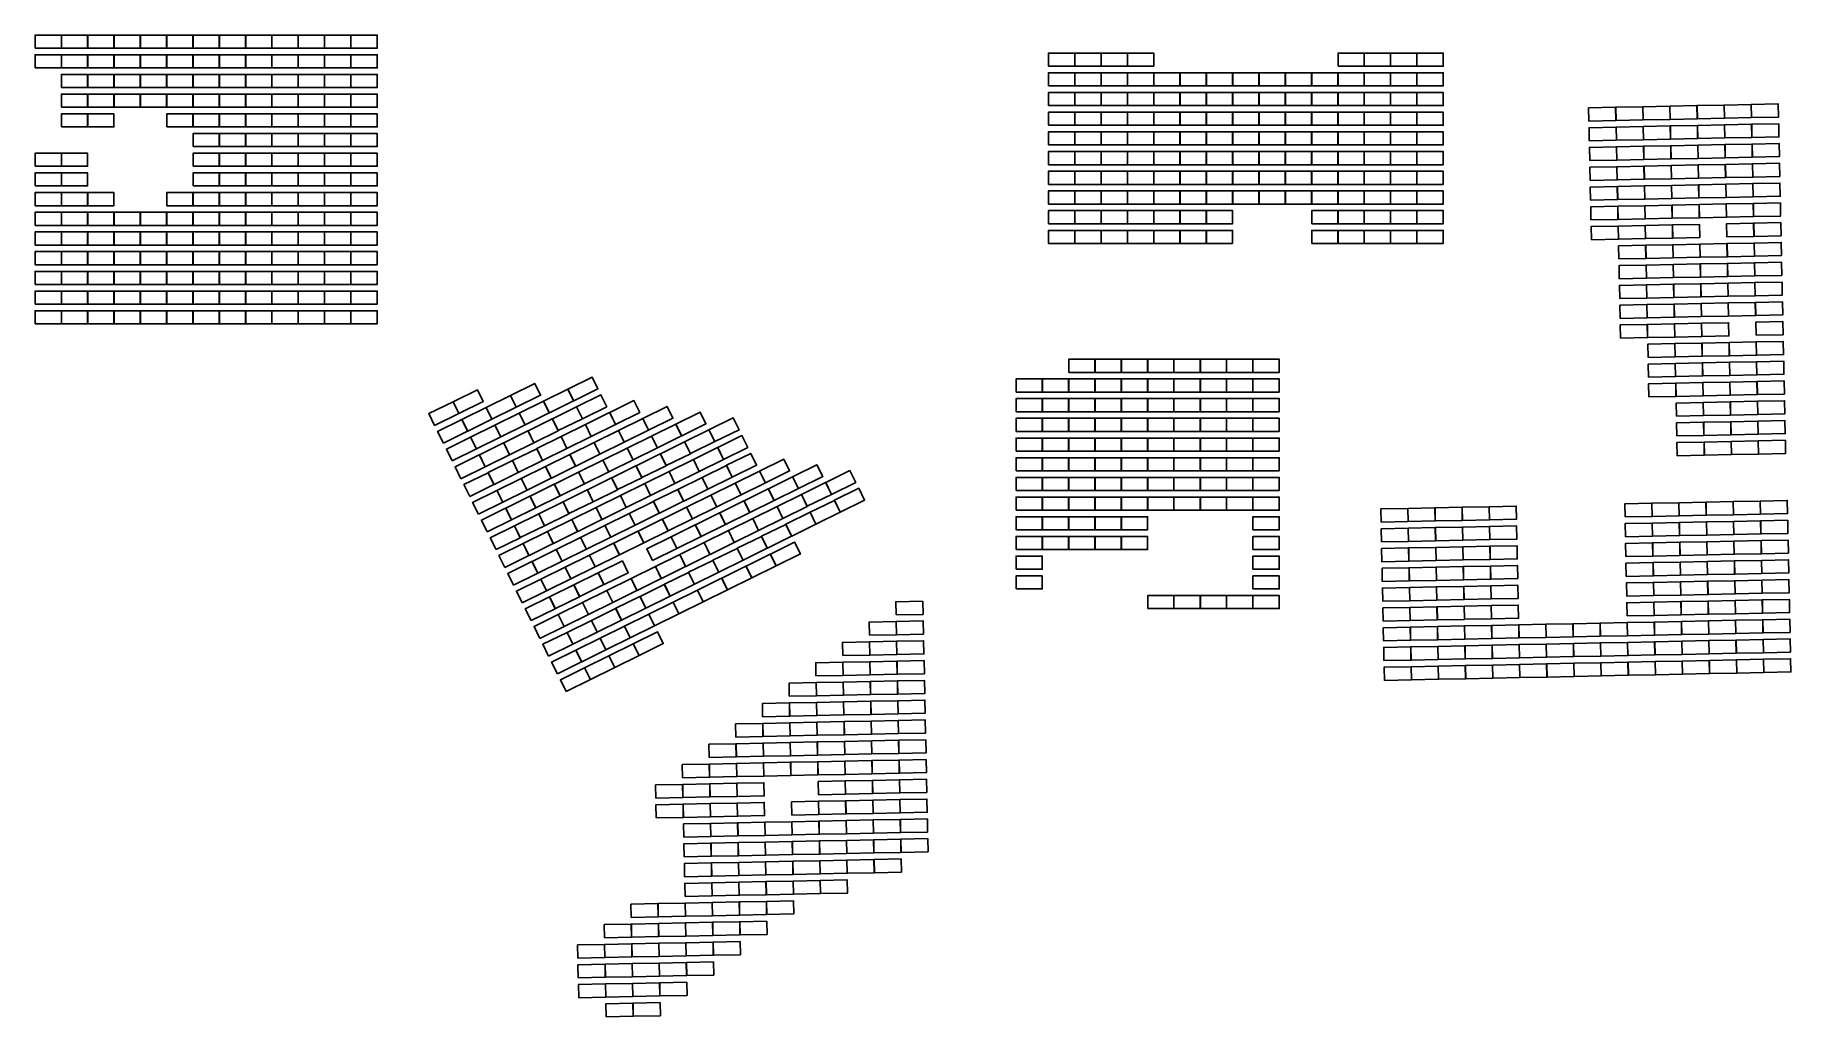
# Model space of a CAD drawing. Header units: inches. Extents: x 15955 to 21108, y 1125 to 4008.
import ezdxf

# ---------------------------------------------------------------- set-up
doc = ezdxf.new("R2010")
doc.units = ezdxf.units.IN
doc.header["$MEASUREMENT"] = 0
doc.layers.add('Panels', color=5, linetype='Continuous')

msp = doc.modelspace()

# ---------------------------------------------------------------- linework, layer by layer
at = {"layer": 'Panels', "color": 7, "true_color": 0xffffff}
for points, elevation in [([(15955, 3969.8), (16032, 3969.8), (16032, 4008.3), (15955, 4008.3)], -25.3), ([(16032.2, 3969.8), (16109.2, 3969.8), (16109.2, 4008.3), (16032.2, 4008.3)], -25.3), ([(16109.5, 3969.8), (16186.5, 3969.8), (16186.5, 4008.3), (16109.5, 4008.3)], -25.3), ([(16186.7, 3969.8), (16263.7, 3969.8), (16263.7, 4008.3), (16186.7, 4008.3)], -25.3), ([(16264, 3969.8), (16341, 3969.8), (16341, 4008.3), (16264, 4008.3)], -25.3), ([(16341.2, 3969.8), (16418.2, 3969.8), (16418.2, 4008.3), (16341.2, 4008.3)], -25.3), ([(16418.5, 3969.8), (16495.5, 3969.8), (16495.5, 4008.3), (16418.5, 4008.3)], -25.3), ([(16495.7, 3969.8), (16572.7, 3969.8), (16572.7, 4008.3), (16495.7, 4008.3)], -25.3), ([(16573, 3969.8), (16650, 3969.8), (16650, 4008.3), (16573, 4008.3)], -25.3), ([(16650.2, 3969.8), (16727.2, 3969.8), (16727.2, 4008.3), (16650.2, 4008.3)], -25.3), ([(16727.5, 3969.8), (16804.5, 3969.8), (16804.5, 4008.3), (16727.5, 4008.3)], -25.3), ([(16804.7, 3969.8), (16881.7, 3969.8), (16881.7, 4008.3), (16804.7, 4008.3)], -25.3), ([(16882, 3969.8), (16959, 3969.8), (16959, 4008.3), (16882, 4008.3)], -25.3), ([(15955, 3912), (16032, 3912), (16032, 3950.5), (15955, 3950.5)], -25.3), ([(16032.2, 3912), (16109.2, 3912), (16109.2, 3950.5), (16032.2, 3950.5)], -25.3), ([(16109.5, 3912), (16186.5, 3912), (16186.5, 3950.5), (16109.5, 3950.5)], -25.3), ([(16186.7, 3912), (16263.7, 3912), (16263.7, 3950.5), (16186.7, 3950.5)], -25.3), ([(16264, 3912), (16341, 3912), (16341, 3950.5), (16264, 3950.5)], -25.3), ([(16341.2, 3912), (16418.2, 3912), (16418.2, 3950.5), (16341.2, 3950.5)], -25.3), ([(16418.5, 3912), (16495.5, 3912), (16495.5, 3950.5), (16418.5, 3950.5)], -25.3), ([(16495.7, 3912), (16572.7, 3912), (16572.7, 3950.5), (16495.7, 3950.5)], -25.3), ([(16573, 3912), (16650, 3912), (16650, 3950.5), (16573, 3950.5)], -25.3), ([(16650.2, 3912), (16727.2, 3912), (16727.2, 3950.5), (16650.2, 3950.5)], -25.3), ([(16727.5, 3912), (16804.5, 3912), (16804.5, 3950.5), (16727.5, 3950.5)], -25.3), ([(16804.7, 3912), (16881.7, 3912), (16881.7, 3950.5), (16804.7, 3950.5)], -25.3), ([(16882, 3912), (16959, 3912), (16959, 3950.5), (16882, 3950.5)], -25.3), ([(18929.4, 3916.8), (19006.4, 3916.8), (19006.4, 3955.3), (18929.4, 3955.3)], -31.6), ([(19006.7, 3916.8), (19083.7, 3916.8), (19083.7, 3955.3), (19006.7, 3955.3)], -31.6), ([(19083.9, 3916.8), (19160.9, 3916.8), (19160.9, 3955.3), (19083.9, 3955.3)], -31.6), ([(19161.2, 3916.8), (19238.2, 3916.8), (19238.2, 3955.3), (19161.2, 3955.3)], -31.6), ([(19779.2, 3916.8), (19856.2, 3916.8), (19856.2, 3955.3), (19779.2, 3955.3)], -31.6), ([(19856.4, 3916.8), (19933.4, 3916.8), (19933.4, 3955.3), (19856.4, 3955.3)], -31.6), ([(19933.7, 3916.8), (20010.7, 3916.8), (20010.7, 3955.3), (19933.7, 3955.3)], -31.6), ([(20010.9, 3916.8), (20087.9, 3916.8), (20087.9, 3955.3), (20010.9, 3955.3)], -31.6), ([(16032.2, 3854.2), (16109.2, 3854.2), (16109.2, 3892.7), (16032.2, 3892.7)], -25.3), ([(16109.5, 3854.2), (16186.5, 3854.2), (16186.5, 3892.7), (16109.5, 3892.7)], -25.3), ([(16186.7, 3854.2), (16263.7, 3854.2), (16263.7, 3892.7), (16186.7, 3892.7)], -25.3), ([(16264, 3854.2), (16341, 3854.2), (16341, 3892.7), (16264, 3892.7)], -25.3), ([(16341.2, 3854.2), (16418.2, 3854.2), (16418.2, 3892.7), (16341.2, 3892.7)], -25.3), ([(16418.5, 3854.2), (16495.5, 3854.2), (16495.5, 3892.7), (16418.5, 3892.7)], -25.3), ([(16495.7, 3854.2), (16572.7, 3854.2), (16572.7, 3892.7), (16495.7, 3892.7)], -25.3), ([(16573, 3854.2), (16650, 3854.2), (16650, 3892.7), (16573, 3892.7)], -25.3), ([(16650.2, 3854.2), (16727.2, 3854.2), (16727.2, 3892.7), (16650.2, 3892.7)], -25.3), ([(16727.5, 3854.2), (16804.5, 3854.2), (16804.5, 3892.7), (16727.5, 3892.7)], -25.3), ([(16804.7, 3854.2), (16881.7, 3854.2), (16881.7, 3892.7), (16804.7, 3892.7)], -25.3), ([(16882, 3854.2), (16959, 3854.2), (16959, 3892.7), (16882, 3892.7)], -25.3), ([(18929.4, 3859), (19006.4, 3859), (19006.4, 3897.5), (18929.4, 3897.5)], -31.6), ([(19006.7, 3859), (19083.7, 3859), (19083.7, 3897.5), (19006.7, 3897.5)], -31.6), ([(19083.9, 3859), (19160.9, 3859), (19160.9, 3897.5), (19083.9, 3897.5)], -31.6), ([(19161.2, 3859), (19238.2, 3859), (19238.2, 3897.5), (19161.2, 3897.5)], -31.6), ([(19238.4, 3859), (19315.4, 3859), (19315.4, 3897.5), (19238.4, 3897.5)], -31.6), ([(19315.7, 3859), (19392.7, 3859), (19392.7, 3897.5), (19315.7, 3897.5)], -31.6), ([(19392.9, 3859), (19469.9, 3859), (19469.9, 3897.5), (19392.9, 3897.5)], -31.6), ([(19470.2, 3859), (19547.2, 3859), (19547.2, 3897.5), (19470.2, 3897.5)], -31.6), ([(19547.4, 3859), (19624.4, 3859), (19624.4, 3897.5), (19547.4, 3897.5)], -31.6), ([(19624.7, 3859), (19701.7, 3859), (19701.7, 3897.5), (19624.7, 3897.5)], -31.6), ([(19701.9, 3859), (19778.9, 3859), (19778.9, 3897.5), (19701.9, 3897.5)], -31.6), ([(19779.2, 3859), (19856.2, 3859), (19856.2, 3897.5), (19779.2, 3897.5)], -31.6), ([(19856.4, 3859), (19933.4, 3859), (19933.4, 3897.5), (19856.4, 3897.5)], -31.6), ([(19933.7, 3859), (20010.7, 3859), (20010.7, 3897.5), (19933.7, 3897.5)], -31.6), ([(20010.9, 3859), (20087.9, 3859), (20087.9, 3897.5), (20010.9, 3897.5)], -31.6), ([(16032.2, 3796.4), (16109.2, 3796.4), (16109.2, 3834.9), (16032.2, 3834.9)], -25.3), ([(16109.5, 3796.4), (16186.5, 3796.4), (16186.5, 3834.9), (16109.5, 3834.9)], -25.3), ([(16186.7, 3796.4), (16263.7, 3796.4), (16263.7, 3834.9), (16186.7, 3834.9)], -25.3), ([(16264, 3796.4), (16341, 3796.4), (16341, 3834.9), (16264, 3834.9)], -25.3), ([(16341.2, 3796.4), (16418.2, 3796.4), (16418.2, 3834.9), (16341.2, 3834.9)], -25.3), ([(16418.5, 3796.4), (16495.5, 3796.4), (16495.5, 3834.9), (16418.5, 3834.9)], -25.3), ([(16495.7, 3796.4), (16572.7, 3796.4), (16572.7, 3834.9), (16495.7, 3834.9)], -25.3), ([(16573, 3796.4), (16650, 3796.4), (16650, 3834.9), (16573, 3834.9)], -25.3), ([(16650.2, 3796.4), (16727.2, 3796.4), (16727.2, 3834.9), (16650.2, 3834.9)], -25.3), ([(16727.5, 3796.4), (16804.5, 3796.4), (16804.5, 3834.9), (16727.5, 3834.9)], -25.3), ([(16804.7, 3796.4), (16881.7, 3796.4), (16881.7, 3834.9), (16804.7, 3834.9)], -25.3), ([(16882, 3796.4), (16959, 3796.4), (16959, 3834.9), (16882, 3834.9)], -25.3), ([(18929.4, 3801.2), (19006.4, 3801.2), (19006.4, 3839.6), (18929.4, 3839.6)], -31.6), ([(19006.7, 3801.2), (19083.7, 3801.2), (19083.7, 3839.6), (19006.7, 3839.6)], -31.6), ([(19083.9, 3801.2), (19160.9, 3801.2), (19160.9, 3839.6), (19083.9, 3839.6)], -31.6), ([(19161.2, 3801.2), (19238.2, 3801.2), (19238.2, 3839.6), (19161.2, 3839.6)], -31.6), ([(19238.4, 3801.2), (19315.4, 3801.2), (19315.4, 3839.6), (19238.4, 3839.6)], -31.6), ([(19315.7, 3801.2), (19392.7, 3801.2), (19392.7, 3839.6), (19315.7, 3839.6)], -31.6), ([(19392.9, 3801.2), (19469.9, 3801.2), (19469.9, 3839.6), (19392.9, 3839.6)], -31.6), ([(19470.2, 3801.2), (19547.2, 3801.2), (19547.2, 3839.6), (19470.2, 3839.6)], -31.6), ([(19547.4, 3801.2), (19624.4, 3801.2), (19624.4, 3839.6), (19547.4, 3839.6)], -31.6), ([(19624.7, 3801.2), (19701.7, 3801.2), (19701.7, 3839.6), (19624.7, 3839.6)], -31.6), ([(19701.9, 3801.2), (19778.9, 3801.2), (19778.9, 3839.6), (19701.9, 3839.6)], -31.6), ([(19779.2, 3801.2), (19856.2, 3801.2), (19856.2, 3839.6), (19779.2, 3839.6)], -31.6), ([(19856.4, 3801.2), (19933.4, 3801.2), (19933.4, 3839.6), (19856.4, 3839.6)], -31.6), ([(19933.7, 3801.2), (20010.7, 3801.2), (20010.7, 3839.6), (19933.7, 3839.6)], -31.6), ([(20010.9, 3801.2), (20087.9, 3801.2), (20087.9, 3839.6), (20010.9, 3839.6)], -31.6), ([(16032.2, 3738.6), (16109.2, 3738.6), (16109.2, 3777.1), (16032.2, 3777.1)], -25.3), ([(16109.5, 3738.6), (16186.5, 3738.6), (16186.5, 3777.1), (16109.5, 3777.1)], -25.3), ([(16341.2, 3738.6), (16418.2, 3738.6), (16418.2, 3777.1), (16341.2, 3777.1)], -25.3), ([(16418.5, 3738.6), (16495.5, 3738.6), (16495.5, 3777.1), (16418.5, 3777.1)], -25.3), ([(16495.7, 3738.6), (16572.7, 3738.6), (16572.7, 3777.1), (16495.7, 3777.1)], -25.3), ([(16573, 3738.6), (16650, 3738.6), (16650, 3777.1), (16573, 3777.1)], -25.3), ([(16650.2, 3738.6), (16727.2, 3738.6), (16727.2, 3777.1), (16650.2, 3777.1)], -25.3), ([(16727.5, 3738.6), (16804.5, 3738.6), (16804.5, 3777.1), (16727.5, 3777.1)], -25.3), ([(16804.7, 3738.6), (16881.7, 3738.6), (16881.7, 3777.1), (16804.7, 3777.1)], -25.3), ([(16882, 3738.6), (16959, 3738.6), (16959, 3777.1), (16882, 3777.1)], -25.3), ([(18929.4, 3743.4), (19006.4, 3743.4), (19006.4, 3781.8), (18929.4, 3781.8)], -31.6), ([(19006.7, 3743.4), (19083.7, 3743.4), (19083.7, 3781.8), (19006.7, 3781.8)], -31.6), ([(19083.9, 3743.4), (19160.9, 3743.4), (19160.9, 3781.8), (19083.9, 3781.8)], -31.6), ([(19161.2, 3743.4), (19238.2, 3743.4), (19238.2, 3781.8), (19161.2, 3781.8)], -31.6), ([(19238.4, 3743.4), (19315.4, 3743.4), (19315.4, 3781.8), (19238.4, 3781.8)], -31.6), ([(19315.7, 3743.4), (19392.7, 3743.4), (19392.7, 3781.8), (19315.7, 3781.8)], -31.6), ([(19392.9, 3743.4), (19469.9, 3743.4), (19469.9, 3781.8), (19392.9, 3781.8)], -31.6), ([(19470.2, 3743.4), (19547.2, 3743.4), (19547.2, 3781.8), (19470.2, 3781.8)], -31.6), ([(19547.4, 3743.4), (19624.4, 3743.4), (19624.4, 3781.8), (19547.4, 3781.8)], -31.6), ([(19624.7, 3743.4), (19701.7, 3743.4), (19701.7, 3781.8), (19624.7, 3781.8)], -31.6), ([(19701.9, 3743.4), (19778.9, 3743.4), (19778.9, 3781.8), (19701.9, 3781.8)], -31.6), ([(19779.2, 3743.4), (19856.2, 3743.4), (19856.2, 3781.8), (19779.2, 3781.8)], -31.6), ([(19856.4, 3743.4), (19933.4, 3743.4), (19933.4, 3781.8), (19856.4, 3781.8)], -31.6), ([(19933.7, 3743.4), (20010.7, 3743.4), (20010.7, 3781.8), (19933.7, 3781.8)], -31.6), ([(20010.9, 3743.4), (20087.9, 3743.4), (20087.9, 3781.8), (20010.9, 3781.8)], -31.6), ([(20515.6, 3755.9), (20594.9, 3757.6), (20594.1, 3796.2), (20514.8, 3794.5)], 32.2), ([(20595.2, 3757.6), (20674.5, 3759.3), (20673.7, 3797.9), (20594.4, 3796.2)], 32.2), ([(20674.7, 3759.3), (20754.1, 3760.9), (20753.3, 3799.5), (20673.9, 3797.9)], 32.2), ([(20754.3, 3760.9), (20833.6, 3762.6), (20832.8, 3801.2), (20753.5, 3799.5)], 32.2), ([(20833.9, 3762.6), (20913.2, 3764.3), (20912.4, 3802.9), (20833.1, 3801.2)], 32.2), ([(20913.4, 3764.3), (20992.7, 3765.9), (20991.9, 3804.5), (20912.6, 3802.9)], 32.2), ([(20993, 3765.9), (21072.3, 3767.6), (21071.5, 3806.2), (20992.2, 3804.5)], 32.2), ([(16418.5, 3680.8), (16495.5, 3680.8), (16495.5, 3719.3), (16418.5, 3719.3)], -25.3), ([(16495.7, 3680.8), (16572.7, 3680.8), (16572.7, 3719.3), (16495.7, 3719.3)], -25.3), ([(16573, 3680.8), (16650, 3680.8), (16650, 3719.3), (16573, 3719.3)], -25.3), ([(16650.2, 3680.8), (16727.2, 3680.8), (16727.2, 3719.3), (16650.2, 3719.3)], -25.3), ([(16727.5, 3680.8), (16804.5, 3680.8), (16804.5, 3719.3), (16727.5, 3719.3)], -25.3), ([(16804.7, 3680.8), (16881.7, 3680.8), (16881.7, 3719.3), (16804.7, 3719.3)], -25.3), ([(16882, 3680.8), (16959, 3680.8), (16959, 3719.3), (16882, 3719.3)], -25.3), ([(18929.4, 3685.6), (19006.4, 3685.6), (19006.4, 3724), (18929.4, 3724)], -31.6), ([(19006.7, 3685.6), (19083.7, 3685.6), (19083.7, 3724), (19006.7, 3724)], -31.6), ([(19083.9, 3685.6), (19160.9, 3685.6), (19160.9, 3724), (19083.9, 3724)], -31.6), ([(19161.2, 3685.6), (19238.2, 3685.6), (19238.2, 3724), (19161.2, 3724)], -31.6), ([(19238.4, 3685.6), (19315.4, 3685.6), (19315.4, 3724), (19238.4, 3724)], -31.6), ([(19315.7, 3685.6), (19392.7, 3685.6), (19392.7, 3724), (19315.7, 3724)], -31.6), ([(19392.9, 3685.6), (19469.9, 3685.6), (19469.9, 3724), (19392.9, 3724)], -31.6), ([(19470.2, 3685.6), (19547.2, 3685.6), (19547.2, 3724), (19470.2, 3724)], -31.6), ([(19547.4, 3685.6), (19624.4, 3685.6), (19624.4, 3724), (19547.4, 3724)], -31.6), ([(19624.7, 3685.6), (19701.7, 3685.6), (19701.7, 3724), (19624.7, 3724)], -31.6), ([(19701.9, 3685.6), (19778.9, 3685.6), (19778.9, 3724), (19701.9, 3724)], -31.6), ([(19779.2, 3685.6), (19856.2, 3685.6), (19856.2, 3724), (19779.2, 3724)], -31.6), ([(19856.4, 3685.6), (19933.4, 3685.6), (19933.4, 3724), (19856.4, 3724)], -31.6), ([(19933.7, 3685.6), (20010.7, 3685.6), (20010.7, 3724), (19933.7, 3724)], -31.6), ([(20010.9, 3685.6), (20087.9, 3685.6), (20087.9, 3724), (20010.9, 3724)], -31.6), ([(20516.8, 3697.8), (20596.2, 3699.5), (20595.3, 3738.1), (20516, 3736.4)], 32.2), ([(20596.4, 3699.5), (20675.7, 3701.2), (20674.9, 3739.8), (20595.6, 3738.1)], 32.2), ([(20676, 3701.2), (20755.3, 3702.8), (20754.5, 3741.4), (20675.2, 3739.8)], 32.2), ([(20755.5, 3702.8), (20834.8, 3704.5), (20834, 3743.1), (20754.7, 3741.4)], 32.2), ([(20835.1, 3704.5), (20914.4, 3706.2), (20913.6, 3744.8), (20834.3, 3743.1)], 32.2), ([(20914.7, 3706.2), (20994, 3707.8), (20993.2, 3746.4), (20913.8, 3744.8)], 32.2), ([(20994.2, 3707.8), (21073.5, 3709.5), (21072.7, 3748.1), (20993.4, 3746.4)], 32.2), ([(15955, 3623), (16032, 3623), (16032, 3661.4), (15955, 3661.4)], -25.3), ([(16032.2, 3623), (16109.2, 3623), (16109.2, 3661.4), (16032.2, 3661.4)], -25.3), ([(16418.5, 3623), (16495.5, 3623), (16495.5, 3661.4), (16418.5, 3661.4)], -25.3), ([(16495.7, 3623), (16572.7, 3623), (16572.7, 3661.4), (16495.7, 3661.4)], -25.3), ([(16573, 3623), (16650, 3623), (16650, 3661.4), (16573, 3661.4)], -25.3), ([(16650.2, 3623), (16727.2, 3623), (16727.2, 3661.4), (16650.2, 3661.4)], -25.3), ([(16727.5, 3623), (16804.5, 3623), (16804.5, 3661.4), (16727.5, 3661.4)], -25.3), ([(16804.7, 3623), (16881.7, 3623), (16881.7, 3661.4), (16804.7, 3661.4)], -25.3), ([(16882, 3623), (16959, 3623), (16959, 3661.4), (16882, 3661.4)], -25.3), ([(18929.4, 3627.8), (19006.4, 3627.8), (19006.4, 3666.2), (18929.4, 3666.2)], -31.6), ([(19006.7, 3627.8), (19083.7, 3627.8), (19083.7, 3666.2), (19006.7, 3666.2)], -31.6), ([(19083.9, 3627.8), (19160.9, 3627.8), (19160.9, 3666.2), (19083.9, 3666.2)], -31.6), ([(19161.2, 3627.8), (19238.2, 3627.8), (19238.2, 3666.2), (19161.2, 3666.2)], -31.6), ([(19238.4, 3627.8), (19315.4, 3627.8), (19315.4, 3666.2), (19238.4, 3666.2)], -31.6), ([(19315.7, 3627.8), (19392.7, 3627.8), (19392.7, 3666.2), (19315.7, 3666.2)], -31.6), ([(19392.9, 3627.8), (19469.9, 3627.8), (19469.9, 3666.2), (19392.9, 3666.2)], -31.6), ([(19470.2, 3627.8), (19547.2, 3627.8), (19547.2, 3666.2), (19470.2, 3666.2)], -31.6), ([(19547.4, 3627.8), (19624.4, 3627.8), (19624.4, 3666.2), (19547.4, 3666.2)], -31.6), ([(19624.7, 3627.8), (19701.7, 3627.8), (19701.7, 3666.2), (19624.7, 3666.2)], -31.6), ([(19701.9, 3627.8), (19778.9, 3627.8), (19778.9, 3666.2), (19701.9, 3666.2)], -31.6), ([(19779.2, 3627.8), (19856.2, 3627.8), (19856.2, 3666.2), (19779.2, 3666.2)], -31.6), ([(19856.4, 3627.8), (19933.4, 3627.8), (19933.4, 3666.2), (19856.4, 3666.2)], -31.6), ([(19933.7, 3627.8), (20010.7, 3627.8), (20010.7, 3666.2), (19933.7, 3666.2)], -31.6), ([(20010.9, 3627.8), (20087.9, 3627.8), (20087.9, 3666.2), (20010.9, 3666.2)], -31.6), ([(20518.1, 3639.7), (20597.4, 3641.4), (20596.6, 3680), (20517.2, 3678.3)], 32.2), ([(20597.6, 3641.4), (20676.9, 3643.1), (20676.1, 3681.7), (20596.8, 3680)], 32.2), ([(20677.2, 3643.1), (20756.5, 3644.7), (20755.7, 3683.3), (20676.4, 3681.7)], 32.2), ([(20756.7, 3644.7), (20836.1, 3646.4), (20835.2, 3685), (20755.9, 3683.3)], 32.2), ([(20836.3, 3646.4), (20915.6, 3648.1), (20914.8, 3686.7), (20835.5, 3685)], 32.2), ([(20915.9, 3648.1), (20995.2, 3649.7), (20994.4, 3688.3), (20915.1, 3686.7)], 32.2), ([(20995.4, 3649.7), (21074.7, 3651.4), (21073.9, 3690), (20994.6, 3688.3)], 32.2), ([(18929.4, 3570), (19006.4, 3570), (19006.4, 3608.4), (18929.4, 3608.4)], -31.6), ([(19006.7, 3570), (19083.7, 3570), (19083.7, 3608.4), (19006.7, 3608.4)], -31.6), ([(19083.9, 3570), (19160.9, 3570), (19160.9, 3608.4), (19083.9, 3608.4)], -31.6), ([(19161.2, 3570), (19238.2, 3570), (19238.2, 3608.4), (19161.2, 3608.4)], -31.6), ([(19238.4, 3570), (19315.4, 3570), (19315.4, 3608.4), (19238.4, 3608.4)], -31.6), ([(19315.7, 3570), (19392.7, 3570), (19392.7, 3608.4), (19315.7, 3608.4)], -31.6), ([(19392.9, 3570), (19469.9, 3570), (19469.9, 3608.4), (19392.9, 3608.4)], -31.6), ([(19470.2, 3570), (19547.2, 3570), (19547.2, 3608.4), (19470.2, 3608.4)], -31.6), ([(19547.4, 3570), (19624.4, 3570), (19624.4, 3608.4), (19547.4, 3608.4)], -31.6), ([(19624.7, 3570), (19701.7, 3570), (19701.7, 3608.4), (19624.7, 3608.4)], -31.6), ([(19701.9, 3570), (19778.9, 3570), (19778.9, 3608.4), (19701.9, 3608.4)], -31.6), ([(19779.2, 3570), (19856.2, 3570), (19856.2, 3608.4), (19779.2, 3608.4)], -31.6), ([(19856.4, 3570), (19933.4, 3570), (19933.4, 3608.4), (19856.4, 3608.4)], -31.6), ([(19933.7, 3570), (20010.7, 3570), (20010.7, 3608.4), (19933.7, 3608.4)], -31.6), ([(20010.9, 3570), (20087.9, 3570), (20087.9, 3608.4), (20010.9, 3608.4)], -31.6), ([(20519.3, 3581.6), (20598.6, 3583.3), (20597.8, 3621.9), (20518.5, 3620.2)], 32.2), ([(20598.8, 3583.3), (20678.2, 3584.9), (20677.3, 3623.6), (20598, 3621.9)], 32.2), ([(20678.4, 3585), (20757.7, 3586.6), (20756.9, 3625.2), (20677.6, 3623.6)], 32.2), ([(20758, 3586.6), (20837.3, 3588.3), (20836.5, 3626.9), (20757.2, 3625.2)], 32.2), ([(20837.5, 3588.3), (20916.8, 3589.9), (20916, 3628.6), (20836.7, 3626.9)], 32.2), ([(20917.1, 3590), (20996.4, 3591.6), (20995.6, 3630.2), (20916.3, 3628.6)], 32.2), ([(20996.7, 3591.6), (21076, 3593.3), (21075.2, 3631.9), (20995.8, 3630.2)], 32.2), ([(15955, 3565.2), (16032, 3565.2), (16032, 3603.6), (15955, 3603.6)], -25.3), ([(16032.2, 3565.2), (16109.2, 3565.2), (16109.2, 3603.6), (16032.2, 3603.6)], -25.3), ([(16418.5, 3565.2), (16495.5, 3565.2), (16495.5, 3603.6), (16418.5, 3603.6)], -25.3), ([(16495.7, 3565.2), (16572.7, 3565.2), (16572.7, 3603.6), (16495.7, 3603.6)], -25.3), ([(16573, 3565.2), (16650, 3565.2), (16650, 3603.6), (16573, 3603.6)], -25.3), ([(16650.2, 3565.2), (16727.2, 3565.2), (16727.2, 3603.6), (16650.2, 3603.6)], -25.3), ([(16727.5, 3565.2), (16804.5, 3565.2), (16804.5, 3603.6), (16727.5, 3603.6)], -25.3), ([(16804.7, 3565.2), (16881.7, 3565.2), (16881.7, 3603.6), (16804.7, 3603.6)], -25.3), ([(16882, 3565.2), (16959, 3565.2), (16959, 3603.6), (16882, 3603.6)], -25.3), ([(20520.5, 3523.5), (20599.8, 3525.2), (20599, 3563.8), (20519.7, 3562.1)], 32.2), ([(20600.1, 3525.2), (20679.4, 3526.8), (20678.6, 3565.5), (20599.2, 3563.8)], 32.2), ([(20679.6, 3526.9), (20758.9, 3528.5), (20758.1, 3567.1), (20678.8, 3565.5)], 32.2), ([(20759.2, 3528.5), (20838.5, 3530.2), (20837.7, 3568.8), (20758.4, 3567.1)], 32.2), ([(20838.7, 3530.2), (20918.1, 3531.8), (20917.2, 3570.5), (20837.9, 3568.8)], 32.2), ([(20918.3, 3531.9), (20997.6, 3533.5), (20996.8, 3572.1), (20917.5, 3570.5)], 32.2), ([(20997.9, 3533.5), (21077.2, 3535.2), (21076.4, 3573.8), (20997.1, 3572.1)], 32.2), ([(15955, 3507.4), (16032, 3507.4), (16032, 3545.8), (15955, 3545.8)], -25.3), ([(16032.2, 3507.4), (16109.2, 3507.4), (16109.2, 3545.8), (16032.2, 3545.8)], -25.3), ([(16109.5, 3507.4), (16186.5, 3507.4), (16186.5, 3545.8), (16109.5, 3545.8)], -25.3), ([(16341.2, 3507.4), (16418.2, 3507.4), (16418.2, 3545.8), (16341.2, 3545.8)], -25.3), ([(16418.5, 3507.4), (16495.5, 3507.4), (16495.5, 3545.8), (16418.5, 3545.8)], -25.3), ([(16495.7, 3507.4), (16572.7, 3507.4), (16572.7, 3545.8), (16495.7, 3545.8)], -25.3), ([(16573, 3507.4), (16650, 3507.4), (16650, 3545.8), (16573, 3545.8)], -25.3), ([(16650.2, 3507.4), (16727.2, 3507.4), (16727.2, 3545.8), (16650.2, 3545.8)], -25.3), ([(16727.5, 3507.4), (16804.5, 3507.4), (16804.5, 3545.8), (16727.5, 3545.8)], -25.3), ([(16804.7, 3507.4), (16881.7, 3507.4), (16881.7, 3545.8), (16804.7, 3545.8)], -25.3), ([(16882, 3507.4), (16959, 3507.4), (16959, 3545.8), (16882, 3545.8)], -25.3), ([(18929.4, 3512.1), (19006.4, 3512.1), (19006.4, 3550.6), (18929.4, 3550.6)], -31.6), ([(19006.7, 3512.1), (19083.7, 3512.1), (19083.7, 3550.6), (19006.7, 3550.6)], -31.6), ([(19083.9, 3512.1), (19160.9, 3512.1), (19160.9, 3550.6), (19083.9, 3550.6)], -31.6), ([(19161.2, 3512.1), (19238.2, 3512.1), (19238.2, 3550.6), (19161.2, 3550.6)], -31.6), ([(19238.4, 3512.1), (19315.4, 3512.1), (19315.4, 3550.6), (19238.4, 3550.6)], -31.6), ([(19315.7, 3512.1), (19392.7, 3512.1), (19392.7, 3550.6), (19315.7, 3550.6)], -31.6), ([(19392.9, 3512.1), (19469.9, 3512.1), (19469.9, 3550.6), (19392.9, 3550.6)], -31.6), ([(19470.2, 3512.1), (19547.2, 3512.1), (19547.2, 3550.6), (19470.2, 3550.6)], -31.6), ([(19547.4, 3512.1), (19624.4, 3512.1), (19624.4, 3550.6), (19547.4, 3550.6)], -31.6), ([(19624.7, 3512.1), (19701.7, 3512.1), (19701.7, 3550.6), (19624.7, 3550.6)], -31.6), ([(19701.9, 3512.1), (19778.9, 3512.1), (19778.9, 3550.6), (19701.9, 3550.6)], -31.6), ([(19779.2, 3512.1), (19856.2, 3512.1), (19856.2, 3550.6), (19779.2, 3550.6)], -31.6), ([(19856.4, 3512.1), (19933.4, 3512.1), (19933.4, 3550.6), (19856.4, 3550.6)], -31.6), ([(19933.7, 3512.1), (20010.7, 3512.1), (20010.7, 3550.6), (19933.7, 3550.6)], -31.6), ([(20010.9, 3512.1), (20087.9, 3512.1), (20087.9, 3550.6), (20010.9, 3550.6)], -31.6), ([(20521.7, 3465.4), (20601, 3467.1), (20600.2, 3505.7), (20520.9, 3504)], 32.2), ([(20601.3, 3467.1), (20680.6, 3468.7), (20679.8, 3507.4), (20600.5, 3505.7)], 32.2), ([(20680.8, 3468.8), (20760.1, 3470.4), (20759.3, 3509), (20680, 3507.4)], 32.2), ([(20760.4, 3470.4), (20839.7, 3472.1), (20838.9, 3510.7), (20759.6, 3509)], 32.2), ([(20840, 3472.1), (20919.3, 3473.7), (20918.5, 3512.4), (20839.2, 3510.7)], 32.2), ([(20919.5, 3473.8), (20998.8, 3475.4), (20998, 3514), (20918.7, 3512.4)], 32.2), ([(20999.1, 3475.4), (21078.4, 3477.1), (21077.6, 3515.7), (20998.3, 3514)], 32.2), ([(15955, 3449.6), (16032, 3449.6), (16032, 3488), (15955, 3488)], -25.3), ([(16032.2, 3449.6), (16109.2, 3449.6), (16109.2, 3488), (16032.2, 3488)], -25.3), ([(16109.5, 3449.6), (16186.5, 3449.6), (16186.5, 3488), (16109.5, 3488)], -25.3), ([(16186.7, 3449.6), (16263.7, 3449.6), (16263.7, 3488), (16186.7, 3488)], -25.3), ([(16264, 3449.6), (16341, 3449.6), (16341, 3488), (16264, 3488)], -25.3), ([(16341.2, 3449.6), (16418.2, 3449.6), (16418.2, 3488), (16341.2, 3488)], -25.3), ([(16418.5, 3449.6), (16495.5, 3449.6), (16495.5, 3488), (16418.5, 3488)], -25.3), ([(16495.7, 3449.6), (16572.7, 3449.6), (16572.7, 3488), (16495.7, 3488)], -25.3), ([(16573, 3449.6), (16650, 3449.6), (16650, 3488), (16573, 3488)], -25.3), ([(16650.2, 3449.6), (16727.2, 3449.6), (16727.2, 3488), (16650.2, 3488)], -25.3), ([(16727.5, 3449.6), (16804.5, 3449.6), (16804.5, 3488), (16727.5, 3488)], -25.3), ([(16804.7, 3449.6), (16881.7, 3449.6), (16881.7, 3488), (16804.7, 3488)], -25.3), ([(16882, 3449.6), (16959, 3449.6), (16959, 3488), (16882, 3488)], -25.3), ([(18929.4, 3454.3), (19006.4, 3454.3), (19006.4, 3492.8), (18929.4, 3492.8)], -31.6), ([(19006.7, 3454.3), (19083.7, 3454.3), (19083.7, 3492.8), (19006.7, 3492.8)], -31.6), ([(19083.9, 3454.3), (19160.9, 3454.3), (19160.9, 3492.8), (19083.9, 3492.8)], -31.6), ([(19161.2, 3454.3), (19238.2, 3454.3), (19238.2, 3492.8), (19161.2, 3492.8)], -31.6), ([(19238.4, 3454.3), (19315.4, 3454.3), (19315.4, 3492.8), (19238.4, 3492.8)], -31.6), ([(19315.7, 3454.3), (19392.7, 3454.3), (19392.7, 3492.8), (19315.7, 3492.8)], -31.6), ([(19392.9, 3454.3), (19469.9, 3454.3), (19469.9, 3492.8), (19392.9, 3492.8)], -31.6), ([(19701.9, 3454.3), (19778.9, 3454.3), (19778.9, 3492.8), (19701.9, 3492.8)], -31.6), ([(19779.2, 3454.3), (19856.2, 3454.3), (19856.2, 3492.8), (19779.2, 3492.8)], -31.6), ([(19856.4, 3454.3), (19933.4, 3454.3), (19933.4, 3492.8), (19856.4, 3492.8)], -31.6), ([(19933.7, 3454.3), (20010.7, 3454.3), (20010.7, 3492.8), (19933.7, 3492.8)], -31.6), ([(20010.9, 3454.3), (20087.9, 3454.3), (20087.9, 3492.8), (20010.9, 3492.8)], -31.6), ([(20920.7, 3415.6), (21000.1, 3417.3), (20999.2, 3455.9), (20919.9, 3454.3)], 32.2), ([(21000.3, 3417.3), (21079.6, 3419), (21078.8, 3457.6), (20999.5, 3455.9)], 32.2), ([(15955, 3391.7), (16032, 3391.7), (16032, 3430.2), (15955, 3430.2)], -25.3), ([(16032.2, 3391.7), (16109.2, 3391.7), (16109.2, 3430.2), (16032.2, 3430.2)], -25.3), ([(16109.5, 3391.7), (16186.5, 3391.7), (16186.5, 3430.2), (16109.5, 3430.2)], -25.3), ([(16186.7, 3391.7), (16263.7, 3391.7), (16263.7, 3430.2), (16186.7, 3430.2)], -25.3), ([(16264, 3391.7), (16341, 3391.7), (16341, 3430.2), (16264, 3430.2)], -25.3), ([(16341.2, 3391.7), (16418.2, 3391.7), (16418.2, 3430.2), (16341.2, 3430.2)], -25.3), ([(16418.5, 3391.7), (16495.5, 3391.7), (16495.5, 3430.2), (16418.5, 3430.2)], -25.3), ([(16495.7, 3391.7), (16572.7, 3391.7), (16572.7, 3430.2), (16495.7, 3430.2)], -25.3), ([(16573, 3391.7), (16650, 3391.7), (16650, 3430.2), (16573, 3430.2)], -25.3), ([(16650.2, 3391.7), (16727.2, 3391.7), (16727.2, 3430.2), (16650.2, 3430.2)], -25.3), ([(16727.5, 3391.7), (16804.5, 3391.7), (16804.5, 3430.2), (16727.5, 3430.2)], -25.3), ([(16804.7, 3391.7), (16881.7, 3391.7), (16881.7, 3430.2), (16804.7, 3430.2)], -25.3), ([(16882, 3391.7), (16959, 3391.7), (16959, 3430.2), (16882, 3430.2)], -25.3), ([(18929.4, 3396.5), (19006.4, 3396.5), (19006.4, 3435), (18929.4, 3435)], -31.6), ([(19006.7, 3396.5), (19083.7, 3396.5), (19083.7, 3435), (19006.7, 3435)], -31.6), ([(19083.9, 3396.5), (19160.9, 3396.5), (19160.9, 3435), (19083.9, 3435)], -31.6), ([(19161.2, 3396.5), (19238.2, 3396.5), (19238.2, 3435), (19161.2, 3435)], -31.6), ([(19238.4, 3396.5), (19315.4, 3396.5), (19315.4, 3435), (19238.4, 3435)], -31.6), ([(19315.7, 3396.5), (19392.7, 3396.5), (19392.7, 3435), (19315.7, 3435)], -31.6), ([(19392.9, 3396.5), (19469.9, 3396.5), (19469.9, 3435), (19392.9, 3435)], -31.6), ([(19701.9, 3396.5), (19778.9, 3396.5), (19778.9, 3435), (19701.9, 3435)], -31.6), ([(19779.2, 3396.5), (19856.2, 3396.5), (19856.2, 3435), (19779.2, 3435)], -31.6), ([(19856.4, 3396.5), (19933.4, 3396.5), (19933.4, 3435), (19856.4, 3435)], -31.6), ([(19933.7, 3396.5), (20010.7, 3396.5), (20010.7, 3435), (19933.7, 3435)], -31.6), ([(20010.9, 3396.5), (20087.9, 3396.5), (20087.9, 3435), (20010.9, 3435)], -31.6), ([(20522.9, 3407.3), (20602.2, 3409), (20601.4, 3447.6), (20522.1, 3445.9)], 32.2), ([(20602.5, 3409), (20681.8, 3410.6), (20681, 3449.3), (20601.7, 3447.6)], 32.2), ([(20682.1, 3410.6), (20761.4, 3412.3), (20760.6, 3450.9), (20681.2, 3449.3)], 32.2), ([(20761.6, 3412.3), (20840.9, 3414), (20840.1, 3452.6), (20760.8, 3450.9)], 32.2), ([(15955, 3333.9), (16032, 3333.9), (16032, 3372.4), (15955, 3372.4)], -25.3), ([(16032.2, 3333.9), (16109.2, 3333.9), (16109.2, 3372.4), (16032.2, 3372.4)], -25.3), ([(16109.5, 3333.9), (16186.5, 3333.9), (16186.5, 3372.4), (16109.5, 3372.4)], -25.3), ([(16186.7, 3333.9), (16263.7, 3333.9), (16263.7, 3372.4), (16186.7, 3372.4)], -25.3), ([(16264, 3333.9), (16341, 3333.9), (16341, 3372.4), (16264, 3372.4)], -25.3), ([(16341.2, 3333.9), (16418.2, 3333.9), (16418.2, 3372.4), (16341.2, 3372.4)], -25.3), ([(16418.5, 3333.9), (16495.5, 3333.9), (16495.5, 3372.4), (16418.5, 3372.4)], -25.3), ([(16495.7, 3333.9), (16572.7, 3333.9), (16572.7, 3372.4), (16495.7, 3372.4)], -25.3), ([(16573, 3333.9), (16650, 3333.9), (16650, 3372.4), (16573, 3372.4)], -25.3), ([(16650.2, 3333.9), (16727.2, 3333.9), (16727.2, 3372.4), (16650.2, 3372.4)], -25.3), ([(16727.5, 3333.9), (16804.5, 3333.9), (16804.5, 3372.4), (16727.5, 3372.4)], -25.3), ([(16804.7, 3333.9), (16881.7, 3333.9), (16881.7, 3372.4), (16804.7, 3372.4)], -25.3), ([(16882, 3333.9), (16959, 3333.9), (16959, 3372.4), (16882, 3372.4)], -25.3), ([(20603.7, 3350.9), (20683, 3352.5), (20682.2, 3391.1), (20602.9, 3389.5)], 32.2), ([(20683.3, 3352.5), (20762.6, 3354.2), (20761.8, 3392.8), (20682.5, 3391.2)], 32.2), ([(20762.8, 3354.2), (20842.1, 3355.9), (20841.3, 3394.5), (20762, 3392.8)], 32.2), ([(20842.4, 3355.9), (20921.7, 3357.5), (20920.9, 3396.1), (20841.6, 3394.5)], 32.2), ([(20922, 3357.5), (21001.3, 3359.2), (21000.5, 3397.8), (20921.1, 3396.2)], 32.2), ([(21001.5, 3359.2), (21080.8, 3360.9), (21080, 3399.5), (21000.7, 3397.8)], 32.2), ([(15955, 3276.1), (16032, 3276.1), (16032, 3314.6), (15955, 3314.6)], -25.3), ([(16032.2, 3276.1), (16109.2, 3276.1), (16109.2, 3314.6), (16032.2, 3314.6)], -25.3), ([(16109.5, 3276.1), (16186.5, 3276.1), (16186.5, 3314.6), (16109.5, 3314.6)], -25.3), ([(16186.7, 3276.1), (16263.7, 3276.1), (16263.7, 3314.6), (16186.7, 3314.6)], -25.3), ([(16264, 3276.1), (16341, 3276.1), (16341, 3314.6), (16264, 3314.6)], -25.3), ([(16341.2, 3276.1), (16418.2, 3276.1), (16418.2, 3314.6), (16341.2, 3314.6)], -25.3), ([(16418.5, 3276.1), (16495.5, 3276.1), (16495.5, 3314.6), (16418.5, 3314.6)], -25.3), ([(16495.7, 3276.1), (16572.7, 3276.1), (16572.7, 3314.6), (16495.7, 3314.6)], -25.3), ([(16573, 3276.1), (16650, 3276.1), (16650, 3314.6), (16573, 3314.6)], -25.3), ([(16650.2, 3276.1), (16727.2, 3276.1), (16727.2, 3314.6), (16650.2, 3314.6)], -25.3), ([(16727.5, 3276.1), (16804.5, 3276.1), (16804.5, 3314.6), (16727.5, 3314.6)], -25.3), ([(16804.7, 3276.1), (16881.7, 3276.1), (16881.7, 3314.6), (16804.7, 3314.6)], -25.3), ([(16882, 3276.1), (16959, 3276.1), (16959, 3314.6), (16882, 3314.6)], -25.3), ([(20604.9, 3292.8), (20684.2, 3294.4), (20683.4, 3333), (20604.1, 3331.4)], 32.2), ([(20684.5, 3294.4), (20763.8, 3296.1), (20763, 3334.7), (20683.7, 3333.1)], 32.2), ([(20764, 3296.1), (20843.4, 3297.8), (20842.6, 3336.4), (20763.2, 3334.7)], 32.2), ([(20843.6, 3297.8), (20922.9, 3299.4), (20922.1, 3338), (20842.8, 3336.4)], 32.2), ([(20923.2, 3299.4), (21002.5, 3301.1), (21001.7, 3339.7), (20922.4, 3338.1)], 32.2), ([(21002.7, 3301.1), (21082, 3302.8), (21081.2, 3341.4), (21001.9, 3339.7)], 32.2), ([(15955, 3218.3), (16032, 3218.3), (16032, 3256.8), (15955, 3256.8)], -25.3), ([(16032.2, 3218.3), (16109.2, 3218.3), (16109.2, 3256.8), (16032.2, 3256.8)], -25.3), ([(16109.5, 3218.3), (16186.5, 3218.3), (16186.5, 3256.8), (16109.5, 3256.8)], -25.3), ([(16186.7, 3218.3), (16263.7, 3218.3), (16263.7, 3256.8), (16186.7, 3256.8)], -25.3), ([(16264, 3218.3), (16341, 3218.3), (16341, 3256.8), (16264, 3256.8)], -25.3), ([(16341.2, 3218.3), (16418.2, 3218.3), (16418.2, 3256.8), (16341.2, 3256.8)], -25.3), ([(16418.5, 3218.3), (16495.5, 3218.3), (16495.5, 3256.8), (16418.5, 3256.8)], -25.3), ([(16495.7, 3218.3), (16572.7, 3218.3), (16572.7, 3256.8), (16495.7, 3256.8)], -25.3), ([(16573, 3218.3), (16650, 3218.3), (16650, 3256.8), (16573, 3256.8)], -25.3), ([(16650.2, 3218.3), (16727.2, 3218.3), (16727.2, 3256.8), (16650.2, 3256.8)], -25.3), ([(16727.5, 3218.3), (16804.5, 3218.3), (16804.5, 3256.8), (16727.5, 3256.8)], -25.3), ([(16804.7, 3218.3), (16881.7, 3218.3), (16881.7, 3256.8), (16804.7, 3256.8)], -25.3), ([(16882, 3218.3), (16959, 3218.3), (16959, 3256.8), (16882, 3256.8)], -25.3), ([(20606.1, 3234.7), (20685.5, 3236.3), (20684.6, 3274.9), (20605.3, 3273.3)], 32.2), ([(20685.7, 3236.3), (20765, 3238), (20764.2, 3276.6), (20684.9, 3275)], 32.2), ([(20765.3, 3238), (20844.6, 3239.7), (20843.8, 3278.3), (20764.5, 3276.6)], 32.2), ([(20844.8, 3239.7), (20924.1, 3241.3), (20923.3, 3279.9), (20844, 3278.3)], 32.2), ([(20924.4, 3241.3), (21003.7, 3243), (21002.9, 3281.6), (20923.6, 3280)], 32.2), ([(21004, 3243), (21083.3, 3244.7), (21082.5, 3283.3), (21003.1, 3281.6)], 32.2), ([(15955, 3160.5), (16032, 3160.5), (16032, 3199), (15955, 3199)], -25.3), ([(16032.2, 3160.5), (16109.2, 3160.5), (16109.2, 3199), (16032.2, 3199)], -25.3), ([(16109.5, 3160.5), (16186.5, 3160.5), (16186.5, 3199), (16109.5, 3199)], -25.3), ([(16186.7, 3160.5), (16263.7, 3160.5), (16263.7, 3199), (16186.7, 3199)], -25.3), ([(16264, 3160.5), (16341, 3160.5), (16341, 3199), (16264, 3199)], -25.3), ([(16341.2, 3160.5), (16418.2, 3160.5), (16418.2, 3199), (16341.2, 3199)], -25.3), ([(16418.5, 3160.5), (16495.5, 3160.5), (16495.5, 3199), (16418.5, 3199)], -25.3), ([(16495.7, 3160.5), (16572.7, 3160.5), (16572.7, 3199), (16495.7, 3199)], -25.3), ([(16573, 3160.5), (16650, 3160.5), (16650, 3199), (16573, 3199)], -25.3), ([(16650.2, 3160.5), (16727.2, 3160.5), (16727.2, 3199), (16650.2, 3199)], -25.3), ([(16727.5, 3160.5), (16804.5, 3160.5), (16804.5, 3199), (16727.5, 3199)], -25.3), ([(16804.7, 3160.5), (16881.7, 3160.5), (16881.7, 3199), (16804.7, 3199)], -25.3), ([(16882, 3160.5), (16959, 3160.5), (16959, 3199), (16882, 3199)], -25.3), ([(20607.4, 3176.6), (20686.7, 3178.2), (20685.9, 3216.8), (20606.5, 3215.2)], 32.2), ([(20686.9, 3178.2), (20766.2, 3179.9), (20765.4, 3218.5), (20686.1, 3216.8)], 32.2), ([(20766.5, 3179.9), (20845.8, 3181.6), (20845, 3220.2), (20765.7, 3218.5)], 32.2), ([(20846, 3181.6), (20925.4, 3183.2), (20924.5, 3221.8), (20845.2, 3220.2)], 32.2), ([(20925.6, 3183.2), (21004.9, 3184.9), (21004.1, 3223.5), (20924.8, 3221.8)], 32.2), ([(21005.2, 3184.9), (21084.5, 3186.6), (21083.7, 3225.2), (21004.4, 3223.5)], 32.2), ([(20608.6, 3118.5), (20687.9, 3120.1), (20687.1, 3158.7), (20607.8, 3157.1)], 32.2), ([(20688.1, 3120.1), (20767.4, 3121.8), (20766.6, 3160.4), (20687.3, 3158.7)], 32.2), ([(20767.7, 3121.8), (20847, 3123.5), (20846.2, 3162.1), (20766.9, 3160.4)], 32.2), ([(20847.3, 3123.5), (20926.6, 3125.1), (20925.8, 3163.7), (20846.5, 3162.1)], 32.2), ([(21006.4, 3126.8), (21085.7, 3128.5), (21084.9, 3167.1), (21005.6, 3165.4)], 32.2), ([(20689.4, 3062), (20768.7, 3063.7), (20767.9, 3102.3), (20688.5, 3100.6)], 32.2), ([(20768.9, 3063.7), (20848.2, 3065.4), (20847.4, 3104), (20768.1, 3102.3)], 32.2), ([(20848.5, 3065.4), (20927.8, 3067), (20927, 3105.6), (20847.7, 3104)], 32.2), ([(20928, 3067), (21007.4, 3068.7), (21006.5, 3107.3), (20927.2, 3105.6)], 32.2), ([(21007.6, 3068.7), (21086.9, 3070.4), (21086.1, 3109), (21006.8, 3107.3)], 32.2), ([(18988.8, 3017.9), (19065.8, 3017.9), (19065.8, 3056.4), (18988.8, 3056.4)], -31.6), ([(19066.1, 3017.9), (19143.1, 3017.9), (19143.1, 3056.4), (19066.1, 3056.4)], -31.6), ([(19143.3, 3017.9), (19220.3, 3017.9), (19220.3, 3056.4), (19143.3, 3056.4)], -31.6), ([(19220.6, 3017.9), (19297.6, 3017.9), (19297.6, 3056.4), (19220.6, 3056.4)], -31.6), ([(19297.8, 3017.9), (19374.8, 3017.9), (19374.8, 3056.4), (19297.8, 3056.4)], -31.6), ([(19375.1, 3017.9), (19452.1, 3017.9), (19452.1, 3056.4), (19375.1, 3056.4)], -31.6), ([(19452.3, 3017.9), (19529.3, 3017.9), (19529.3, 3056.4), (19452.3, 3056.4)], -31.6), ([(19529.6, 3017.9), (19606.6, 3017.9), (19606.6, 3056.4), (19529.6, 3056.4)], -31.6), ([(20690.6, 3003.9), (20769.9, 3005.6), (20769.1, 3044.2), (20689.8, 3042.5)], 32.2), ([(20770.1, 3005.6), (20849.4, 3007.3), (20848.6, 3045.9), (20769.3, 3044.2)], 32.2), ([(20849.7, 3007.3), (20929, 3008.9), (20928.2, 3047.5), (20848.9, 3045.9)], 32.2), ([(20929.3, 3008.9), (21008.6, 3010.6), (21007.8, 3049.2), (20928.4, 3047.5)], 32.2), ([(21008.8, 3010.6), (21088.1, 3012.3), (21087.3, 3050.9), (21008, 3049.2)], 32.2), ([(17535.8, 2934.1), (17606.9, 2969.2), (17589.8, 3003.9), (17518.7, 2968.7)], -27), ([(18834.3, 2960.1), (18911.3, 2960.1), (18911.3, 2998.6), (18834.3, 2998.6)], -31.6), ([(18911.6, 2960.1), (18988.6, 2960.1), (18988.6, 2998.6), (18911.6, 2998.6)], -31.6), ([(18988.8, 2960.1), (19065.8, 2960.1), (19065.8, 2998.6), (18988.8, 2998.6)], -31.6), ([(19066.1, 2960.1), (19143.1, 2960.1), (19143.1, 2998.6), (19066.1, 2998.6)], -31.6), ([(19143.3, 2960.1), (19220.3, 2960.1), (19220.3, 2998.6), (19143.3, 2998.6)], -31.6), ([(19220.6, 2960.1), (19297.6, 2960.1), (19297.6, 2998.6), (19220.6, 2998.6)], -31.6), ([(19297.8, 2960.1), (19374.8, 2960.1), (19374.8, 2998.6), (19297.8, 2998.6)], -31.6), ([(19375.1, 2960.1), (19452.1, 2960.1), (19452.1, 2998.6), (19375.1, 2998.6)], -31.6), ([(19452.3, 2960.1), (19529.3, 2960.1), (19529.3, 2998.6), (19452.3, 2998.6)], -31.6), ([(19529.6, 2960.1), (19606.6, 2960.1), (19606.6, 2998.6), (19529.6, 2998.6)], -31.6), ([(20850.9, 2949.2), (20930.2, 2950.8), (20929.4, 2989.4), (20850.1, 2987.8)], 32.2), ([(20930.5, 2950.8), (21009.8, 2952.5), (21009, 2991.1), (20929.7, 2989.4)], 32.2), ([(21010, 2952.5), (21089.4, 2954.2), (21088.5, 2992.8), (21009.2, 2991.1)], 32.2), ([(17198.9, 2897.3), (17270.1, 2932.5), (17253, 2967.1), (17181.8, 2931.9)], -27), ([(17296, 2880.5), (17367.2, 2915.6), (17350.1, 2950.2), (17278.9, 2915.1)], -27), ([(17367.4, 2915.7), (17438.5, 2950.9), (17421.4, 2985.5), (17350.3, 2950.3)], -27), ([(17464.5, 2898.9), (17535.6, 2934), (17518.5, 2968.6), (17447.4, 2933.5)], -27), ([(17561.6, 2882), (17632.7, 2917.1), (17615.6, 2951.8), (17544.5, 2916.6)], -27), ([(18834.3, 2902.3), (18911.3, 2902.3), (18911.3, 2940.8), (18834.3, 2940.8)], -31.6), ([(18911.6, 2902.3), (18988.6, 2902.3), (18988.6, 2940.8), (18911.6, 2940.8)], -31.6), ([(18988.8, 2902.3), (19065.8, 2902.3), (19065.8, 2940.8), (18988.8, 2940.8)], -31.6), ([(19066.1, 2902.3), (19143.1, 2902.3), (19143.1, 2940.8), (19066.1, 2940.8)], -31.6), ([(19143.3, 2902.3), (19220.3, 2902.3), (19220.3, 2940.8), (19143.3, 2940.8)], -31.6), ([(19220.6, 2902.3), (19297.6, 2902.3), (19297.6, 2940.8), (19220.6, 2940.8)], -31.6), ([(19297.8, 2902.3), (19374.8, 2902.3), (19374.8, 2940.8), (19297.8, 2940.8)], -31.6), ([(19375.1, 2902.3), (19452.1, 2902.3), (19452.1, 2940.8), (19375.1, 2940.8)], -31.6), ([(19452.3, 2902.3), (19529.3, 2902.3), (19529.3, 2940.8), (19452.3, 2940.8)], -31.6), ([(19529.6, 2902.3), (19606.6, 2902.3), (19606.6, 2940.8), (19529.6, 2940.8)], -31.6), ([(20691.8, 2945.8), (20771.1, 2947.5), (20770.3, 2986.1), (20691, 2984.4)], 32.2), ([(20771.4, 2947.5), (20850.7, 2949.2), (20849.9, 2987.8), (20770.5, 2986.1)], 32.2), ([(17127.6, 2862.1), (17198.7, 2897.2), (17181.6, 2931.8), (17110.5, 2896.7)], -27), ([(17224.7, 2845.2), (17295.8, 2880.4), (17278.7, 2915), (17207.6, 2879.8)], -27), ([(17321.8, 2828.4), (17392.9, 2863.5), (17375.8, 2898.1), (17304.7, 2863)], -27), ([(17393.1, 2863.6), (17464.2, 2898.7), (17447.1, 2933.4), (17376, 2898.2)], -27), ([(17490.2, 2846.8), (17561.3, 2881.9), (17544.2, 2916.5), (17473.1, 2881.4)], -27), ([(17587.3, 2829.9), (17658.4, 2865), (17641.3, 2899.7), (17570.2, 2864.5)], -27), ([(17658.6, 2865.1), (17729.8, 2900.3), (17712.7, 2934.9), (17641.5, 2899.8)], -27), ([(17755.7, 2848.3), (17826.9, 2883.4), (17809.8, 2918), (17738.6, 2882.9)], -27), ([(17852.8, 2831.4), (17923.9, 2866.6), (17906.8, 2901.2), (17835.7, 2866.1)], -27), ([(20772.6, 2889.4), (20851.9, 2891.1), (20851.1, 2929.7), (20771.8, 2928)], 32.2), ([(20852.1, 2891.1), (20931.4, 2892.7), (20930.6, 2931.3), (20851.3, 2929.7)], 32.2), ([(20931.7, 2892.7), (21011, 2894.4), (21010.2, 2933), (20930.9, 2931.3)], 32.2), ([(21011.3, 2894.4), (21090.6, 2896.1), (21089.8, 2934.7), (21010.4, 2933)], 32.2), ([(17153.3, 2810), (17224.5, 2845.1), (17207.4, 2879.7), (17136.2, 2844.6)], -27), ([(17250.4, 2793.1), (17321.5, 2828.3), (17304.4, 2862.9), (17233.3, 2827.7)], -27), ([(17347.5, 2776.3), (17418.6, 2811.4), (17401.5, 2846), (17330.4, 2810.9)], -27), ([(17418.9, 2811.5), (17490, 2846.6), (17472.9, 2881.3), (17401.8, 2846.1)], -27), ([(17516, 2794.7), (17587.1, 2829.8), (17570, 2864.4), (17498.8, 2829.3)], -27), ([(17613, 2777.8), (17684.2, 2812.9), (17667.1, 2847.6), (17595.9, 2812.4)], -27), ([(17684.4, 2813), (17755.5, 2848.2), (17738.4, 2882.8), (17667.3, 2847.7)], -27), ([(17781.5, 2796.2), (17852.6, 2831.3), (17835.5, 2865.9), (17764.4, 2830.8)], -27), ([(17878.6, 2779.3), (17949.7, 2814.5), (17932.6, 2849.1), (17861.5, 2814)], -27), ([(17949.9, 2814.6), (18021, 2849.7), (18003.9, 2884.3), (17932.8, 2849.2)], -27), ([(18834.3, 2844.5), (18911.3, 2844.5), (18911.3, 2883), (18834.3, 2883)], -31.6), ([(18911.6, 2844.5), (18988.6, 2844.5), (18988.6, 2883), (18911.6, 2883)], -31.6), ([(18988.8, 2844.5), (19065.8, 2844.5), (19065.8, 2883), (18988.8, 2883)], -31.6), ([(19066.1, 2844.5), (19143.1, 2844.5), (19143.1, 2883), (19066.1, 2883)], -31.6), ([(19143.3, 2844.5), (19220.3, 2844.5), (19220.3, 2883), (19143.3, 2883)], -31.6), ([(19220.6, 2844.5), (19297.6, 2844.5), (19297.6, 2883), (19220.6, 2883)], -31.6), ([(19297.8, 2844.5), (19374.8, 2844.5), (19374.8, 2883), (19297.8, 2883)], -31.6), ([(19375.1, 2844.5), (19452.1, 2844.5), (19452.1, 2883), (19375.1, 2883)], -31.6), ([(19452.3, 2844.5), (19529.3, 2844.5), (19529.3, 2883), (19452.3, 2883)], -31.6), ([(19529.6, 2844.5), (19606.6, 2844.5), (19606.6, 2883), (19529.6, 2883)], -31.6), ([(20773.8, 2831.3), (20853.1, 2833), (20852.3, 2871.6), (20773, 2869.9)], 32.2), ([(20853.3, 2833), (20932.7, 2834.6), (20931.9, 2873.2), (20852.5, 2871.6)], 32.2), ([(20932.9, 2834.6), (21012.2, 2836.3), (21011.4, 2874.9), (20932.1, 2873.2)], 32.2), ([(21012.5, 2836.3), (21091.8, 2838), (21091, 2876.6), (21011.7, 2874.9)], 32.2), ([(17179.1, 2757.9), (17250.2, 2793), (17233.1, 2827.6), (17162, 2792.5)], -27), ([(17276.2, 2741), (17347.3, 2776.1), (17330.2, 2810.8), (17259.1, 2775.6)], -27), ([(17373.3, 2724.2), (17444.4, 2759.3), (17427.3, 2793.9), (17356.2, 2758.8)], -27), ([(17444.6, 2759.4), (17515.7, 2794.5), (17498.6, 2829.2), (17427.5, 2794)], -27), ([(17541.7, 2742.5), (17612.8, 2777.7), (17595.7, 2812.3), (17524.6, 2777.2)], -27), ([(17638.8, 2725.7), (17709.9, 2760.8), (17692.8, 2795.4), (17621.7, 2760.3)], -27), ([(17710.1, 2760.9), (17781.3, 2796.1), (17764.1, 2830.7), (17693, 2795.6)], -27), ([(17807.2, 2744.1), (17878.3, 2779.2), (17861.2, 2813.8), (17790.1, 2778.7)], -27), ([(17904.3, 2727.2), (17975.4, 2762.4), (17958.3, 2797), (17887.2, 2761.8)], -27), ([(17975.7, 2762.5), (18046.8, 2797.6), (18029.7, 2832.2), (17958.5, 2797.1)], -27), ([(18834.3, 2786.7), (18911.3, 2786.7), (18911.3, 2825.2), (18834.3, 2825.2)], -31.6), ([(18911.6, 2786.7), (18988.6, 2786.7), (18988.6, 2825.2), (18911.6, 2825.2)], -31.6), ([(18988.8, 2786.7), (19065.8, 2786.7), (19065.8, 2825.2), (18988.8, 2825.2)], -31.6), ([(19066.1, 2786.7), (19143.1, 2786.7), (19143.1, 2825.2), (19066.1, 2825.2)], -31.6), ([(19143.3, 2786.7), (19220.3, 2786.7), (19220.3, 2825.2), (19143.3, 2825.2)], -31.6), ([(19220.6, 2786.7), (19297.6, 2786.7), (19297.6, 2825.2), (19220.6, 2825.2)], -31.6), ([(19297.8, 2786.7), (19374.8, 2786.7), (19374.8, 2825.2), (19297.8, 2825.2)], -31.6), ([(19375.1, 2786.7), (19452.1, 2786.7), (19452.1, 2825.2), (19375.1, 2825.2)], -31.6), ([(19452.3, 2786.7), (19529.3, 2786.7), (19529.3, 2825.2), (19452.3, 2825.2)], -31.6), ([(19529.6, 2786.7), (19606.6, 2786.7), (19606.6, 2825.2), (19529.6, 2825.2)], -31.6), ([(20775, 2773.2), (20854.3, 2774.9), (20853.5, 2813.5), (20774.2, 2811.8)], 32.2), ([(20854.6, 2774.9), (20933.9, 2776.5), (20933.1, 2815.1), (20853.8, 2813.5)], 32.2), ([(20934.1, 2776.5), (21013.4, 2778.2), (21012.6, 2816.8), (20933.3, 2815.1)], 32.2), ([(21013.7, 2778.2), (21093, 2779.9), (21092.2, 2818.5), (21012.9, 2816.8)], 32.2), ([(17204.8, 2705.8), (17275.9, 2740.9), (17258.8, 2775.5), (17187.7, 2740.4)], -27), ([(17301.9, 2688.9), (17373, 2724), (17355.9, 2758.7), (17284.8, 2723.5)], -27), ([(17399, 2672.1), (17470.1, 2707.2), (17453, 2741.8), (17381.9, 2706.7)], -27), ([(17470.3, 2707.3), (17541.5, 2742.4), (17524.4, 2777.1), (17453.2, 2741.9)], -27), ([(17567.4, 2690.4), (17638.6, 2725.6), (17621.5, 2760.2), (17550.3, 2725.1)], -27), ([(17664.5, 2673.6), (17735.6, 2708.7), (17718.5, 2743.3), (17647.4, 2708.2)], -27), ([(17735.9, 2708.8), (17807, 2744), (17789.9, 2778.6), (17718.8, 2743.5)], -27), ([(17833, 2692), (17904.1, 2727.1), (17887, 2761.7), (17815.9, 2726.6)], -27), ([(17930, 2675.1), (18001.2, 2710.3), (17984.1, 2744.9), (17912.9, 2709.7)], -27), ([(18001.4, 2710.4), (18072.5, 2745.5), (18055.4, 2780.1), (17984.3, 2745)], -27), ([(18098.5, 2693.5), (18169.6, 2728.7), (18152.5, 2763.3), (18081.4, 2728.1)], -27), ([(18195.6, 2676.7), (18266.7, 2711.8), (18249.6, 2746.4), (18178.5, 2711.3)], -27), ([(18834.3, 2728.9), (18911.3, 2728.9), (18911.3, 2767.4), (18834.3, 2767.4)], -31.6), ([(18911.6, 2728.9), (18988.6, 2728.9), (18988.6, 2767.4), (18911.6, 2767.4)], -31.6), ([(18988.8, 2728.9), (19065.8, 2728.9), (19065.8, 2767.4), (18988.8, 2767.4)], -31.6), ([(19066.1, 2728.9), (19143.1, 2728.9), (19143.1, 2767.4), (19066.1, 2767.4)], -31.6), ([(19143.3, 2728.9), (19220.3, 2728.9), (19220.3, 2767.4), (19143.3, 2767.4)], -31.6), ([(19220.6, 2728.9), (19297.6, 2728.9), (19297.6, 2767.4), (19220.6, 2767.4)], -31.6), ([(19297.8, 2728.9), (19374.8, 2728.9), (19374.8, 2767.4), (19297.8, 2767.4)], -31.6), ([(19375.1, 2728.9), (19452.1, 2728.9), (19452.1, 2767.4), (19375.1, 2767.4)], -31.6), ([(19452.3, 2728.9), (19529.3, 2728.9), (19529.3, 2767.4), (19452.3, 2767.4)], -31.6), ([(19529.6, 2728.9), (19606.6, 2728.9), (19606.6, 2767.4), (19529.6, 2767.4)], -31.6), ([(17230.6, 2653.7), (17301.7, 2688.8), (17284.6, 2723.4), (17213.5, 2688.3)], -27), ([(17327.6, 2636.8), (17398.8, 2671.9), (17381.7, 2706.6), (17310.5, 2671.4)], -27), ([(17424.7, 2620), (17495.9, 2655.1), (17478.8, 2689.7), (17407.6, 2654.6)], -27), ([(17496.1, 2655.2), (17567.2, 2690.3), (17550.1, 2725), (17479, 2689.8)], -27), ([(17593.2, 2638.3), (17664.3, 2673.5), (17647.2, 2708.1), (17576.1, 2673)], -27), ([(17690.3, 2621.5), (17761.4, 2656.6), (17744.3, 2691.2), (17673.2, 2656.1)], -27), ([(17761.6, 2656.7), (17832.7, 2691.9), (17815.6, 2726.5), (17744.5, 2691.4)], -27), ([(17858.7, 2639.9), (17929.8, 2675), (17912.7, 2709.6), (17841.6, 2674.5)], -27), ([(17955.8, 2623), (18026.9, 2658.2), (18009.8, 2692.8), (17938.7, 2657.6)], -27), ([(18027.1, 2658.3), (18098.3, 2693.4), (18081.2, 2728), (18010, 2692.9)], -27), ([(18124.2, 2641.4), (18195.3, 2676.5), (18178.2, 2711.2), (18107.1, 2676)], -27), ([(18221.3, 2624.6), (18292.4, 2659.7), (18275.3, 2694.3), (18204.2, 2659.2)], -27), ([(18292.7, 2659.8), (18363.8, 2694.9), (18346.7, 2729.6), (18275.6, 2694.4)], -27), ([(18834.3, 2671.1), (18911.3, 2671.1), (18911.3, 2709.6), (18834.3, 2709.6)], -31.6), ([(18911.6, 2671.1), (18988.6, 2671.1), (18988.6, 2709.6), (18911.6, 2709.6)], -31.6), ([(18988.8, 2671.1), (19065.8, 2671.1), (19065.8, 2709.6), (18988.8, 2709.6)], -31.6), ([(19066.1, 2671.1), (19143.1, 2671.1), (19143.1, 2709.6), (19066.1, 2709.6)], -31.6), ([(19143.3, 2671.1), (19220.3, 2671.1), (19220.3, 2709.6), (19143.3, 2709.6)], -31.6), ([(19220.6, 2671.1), (19297.6, 2671.1), (19297.6, 2709.6), (19220.6, 2709.6)], -31.6), ([(19297.8, 2671.1), (19374.8, 2671.1), (19374.8, 2709.6), (19297.8, 2709.6)], -31.6), ([(19375.1, 2671.1), (19452.1, 2671.1), (19452.1, 2709.6), (19375.1, 2709.6)], -31.6), ([(19452.3, 2671.1), (19529.3, 2671.1), (19529.3, 2709.6), (19452.3, 2709.6)], -31.6), ([(19529.6, 2671.1), (19606.6, 2671.1), (19606.6, 2709.6), (19529.6, 2709.6)], -31.6), ([(17256.3, 2601.6), (17327.4, 2636.7), (17310.3, 2671.3), (17239.2, 2636.2)], -27), ([(17353.4, 2584.7), (17424.5, 2619.8), (17407.4, 2654.5), (17336.3, 2619.3)], -27), ([(17450.5, 2567.8), (17521.6, 2603), (17504.5, 2637.6), (17433.4, 2602.5)], -27), ([(17521.8, 2603.1), (17592.9, 2638.2), (17575.8, 2672.9), (17504.7, 2637.7)], -27), ([(17618.9, 2586.2), (17690, 2621.4), (17672.9, 2656), (17601.8, 2620.9)], -27), ([(17716, 2569.4), (17787.1, 2604.5), (17770, 2639.1), (17698.9, 2604)], -27), ([(17787.3, 2604.6), (17858.5, 2639.8), (17841.4, 2674.4), (17770.2, 2639.3)], -27), ([(17884.4, 2587.8), (17955.6, 2622.9), (17938.5, 2657.5), (17867.3, 2622.4)], -27), ([(17981.5, 2570.9), (18052.6, 2606.1), (18035.5, 2640.7), (17964.4, 2605.5)], -27), ([(18052.9, 2606.2), (18124, 2641.3), (18106.9, 2675.9), (18035.8, 2640.8)], -27), ([(18150, 2589.3), (18221.1, 2624.4), (18204, 2659.1), (18132.9, 2623.9)], -27), ([(18247, 2572.5), (18318.2, 2607.6), (18301.1, 2642.2), (18229.9, 2607.1)], -27), ([(18318.4, 2607.7), (18389.5, 2642.8), (18372.4, 2677.5), (18301.3, 2642.3)], -27), ([(18834.3, 2613.3), (18911.3, 2613.3), (18911.3, 2651.8), (18834.3, 2651.8)], -31.6), ([(18911.6, 2613.3), (18988.6, 2613.3), (18988.6, 2651.8), (18911.6, 2651.8)], -31.6), ([(18988.8, 2613.3), (19065.8, 2613.3), (19065.8, 2651.8), (18988.8, 2651.8)], -31.6), ([(19066.1, 2613.3), (19143.1, 2613.3), (19143.1, 2651.8), (19066.1, 2651.8)], -31.6), ([(19143.3, 2613.3), (19220.3, 2613.3), (19220.3, 2651.8), (19143.3, 2651.8)], -31.6), ([(19220.6, 2613.3), (19297.6, 2613.3), (19297.6, 2651.8), (19220.6, 2651.8)], -31.6), ([(19297.8, 2613.3), (19374.8, 2613.3), (19374.8, 2651.8), (19297.8, 2651.8)], -31.6), ([(19375.1, 2613.3), (19452.1, 2613.3), (19452.1, 2651.8), (19375.1, 2651.8)], -31.6), ([(19452.3, 2613.3), (19529.3, 2613.3), (19529.3, 2651.8), (19452.3, 2651.8)], -31.6), ([(19529.6, 2613.3), (19606.6, 2613.3), (19606.6, 2651.8), (19529.6, 2651.8)], -31.6), ([(17282, 2549.5), (17353.2, 2584.6), (17336.1, 2619.2), (17264.9, 2584.1)], -27), ([(17379.1, 2532.6), (17450.2, 2567.7), (17433.1, 2602.4), (17362, 2567.2)], -27), ([(17476.2, 2515.7), (17547.3, 2550.9), (17530.2, 2585.5), (17459.1, 2550.4)], -27), ([(17547.6, 2551), (17618.7, 2586.1), (17601.6, 2620.7), (17530.5, 2585.6)], -27), ([(17644.6, 2534.1), (17715.8, 2569.3), (17698.7, 2603.9), (17627.5, 2568.8)], -27), ([(17741.7, 2517.3), (17812.9, 2552.4), (17795.8, 2587), (17724.6, 2551.9)], -27), ([(17813.1, 2552.5), (17884.2, 2587.7), (17867.1, 2622.3), (17796, 2587.1)], -27), ([(17910.2, 2535.7), (17981.3, 2570.8), (17964.2, 2605.4), (17893.1, 2570.3)], -27), ([(18007.3, 2518.8), (18078.4, 2554), (18061.3, 2588.6), (17990.2, 2553.4)], -27), ([(18078.6, 2554.1), (18149.7, 2589.2), (18132.6, 2623.8), (18061.5, 2588.7)], -27), ([(18175.7, 2537.2), (18246.8, 2572.3), (18229.7, 2607), (18158.6, 2571.8)], -27), ([(18834.3, 2555.5), (18911.3, 2555.5), (18911.3, 2594), (18834.3, 2594)], -31.6), ([(18911.6, 2555.5), (18988.6, 2555.5), (18988.6, 2594), (18911.6, 2594)], -31.6), ([(18988.8, 2555.5), (19065.8, 2555.5), (19065.8, 2594), (18988.8, 2594)], -31.6), ([(19066.1, 2555.5), (19143.1, 2555.5), (19143.1, 2594), (19066.1, 2594)], -31.6), ([(19143.3, 2555.5), (19220.3, 2555.5), (19220.3, 2594), (19143.3, 2594)], -31.6), ([(19529.6, 2555.5), (19606.6, 2555.5), (19606.6, 2594), (19529.6, 2594)], -31.6), ([(17307.8, 2497.4), (17378.9, 2532.5), (17361.8, 2567.1), (17290.7, 2532)], -27), ([(17404.9, 2480.5), (17476, 2515.6), (17458.9, 2550.3), (17387.8, 2515.1)], -27), ([(17502, 2463.6), (17573.1, 2498.8), (17556, 2533.4), (17484.8, 2498.3)], -27), ([(17573.3, 2498.9), (17644.4, 2534), (17627.3, 2568.6), (17556.2, 2533.5)], -27), ([(17670.4, 2482), (17741.5, 2517.2), (17724.4, 2551.8), (17653.3, 2516.7)], -27), ([(17767.5, 2465.2), (17838.6, 2500.3), (17821.5, 2534.9), (17750.4, 2499.8)], -27), ([(17838.8, 2500.4), (17909.9, 2535.6), (17892.8, 2570.2), (17821.7, 2535)], -27), ([(17935.9, 2483.6), (18007, 2518.7), (17989.9, 2553.3), (17918.8, 2518.2)], -27), ([(18033, 2466.7), (18104.1, 2501.8), (18087, 2536.5), (18015.9, 2501.3)], -27), ([(18104.4, 2502), (18175.5, 2537.1), (18158.4, 2571.7), (18087.2, 2536.6)], -27), ([(18834.3, 2497.7), (18911.3, 2497.7), (18911.3, 2536.1), (18834.3, 2536.1)], -31.6), ([(18911.6, 2497.7), (18988.6, 2497.7), (18988.6, 2536.1), (18911.6, 2536.1)], -31.6), ([(18988.8, 2497.7), (19065.8, 2497.7), (19065.8, 2536.1), (18988.8, 2536.1)], -31.6), ([(19066.1, 2497.7), (19143.1, 2497.7), (19143.1, 2536.1), (19066.1, 2536.1)], -31.6), ([(19143.3, 2497.7), (19220.3, 2497.7), (19220.3, 2536.1), (19143.3, 2536.1)], -31.6), ([(19529.6, 2497.7), (19606.6, 2497.7), (19606.6, 2536.1), (19529.6, 2536.1)], -31.6), ([(17333.5, 2445.3), (17404.6, 2480.4), (17387.5, 2515), (17316.4, 2479.9)], -27), ([(17430.6, 2428.4), (17501.7, 2463.5), (17484.6, 2498.2), (17413.5, 2463)], -27), ([(17527.7, 2411.5), (17598.8, 2446.7), (17581.7, 2481.3), (17510.6, 2446.2)], -27), ([(17599, 2446.8), (17670.2, 2481.9), (17653.1, 2516.5), (17581.9, 2481.4)], -27), ([(17793.2, 2413.1), (17864.3, 2448.2), (17847.2, 2482.8), (17776.1, 2447.7)], -27), ([(17864.6, 2448.3), (17935.7, 2483.5), (17918.6, 2518.1), (17847.5, 2482.9)], -27), ([(17961.7, 2431.5), (18032.8, 2466.6), (18015.7, 2501.2), (17944.6, 2466.1)], -27), ([(18058.7, 2414.6), (18129.9, 2449.7), (18112.8, 2484.4), (18041.6, 2449.2)], -27), ([(18130.1, 2449.9), (18201.2, 2485), (18184.1, 2519.6), (18113, 2484.5)], -27), ([(18834.3, 2439.9), (18911.3, 2439.9), (18911.3, 2478.3), (18834.3, 2478.3)], -31.6), ([(19529.6, 2439.9), (19606.6, 2439.9), (19606.6, 2478.3), (19529.6, 2478.3)], -31.6), ([(17359.3, 2393.1), (17430.4, 2428.3), (17413.3, 2462.9), (17342.2, 2427.8)], -27), ([(17456.3, 2376.3), (17527.5, 2411.4), (17510.4, 2446), (17439.2, 2410.9)], -27), ([(17553.4, 2359.4), (17624.6, 2394.6), (17607.5, 2429.2), (17536.3, 2394.1)], -27), ([(17624.8, 2394.7), (17695.9, 2429.8), (17678.8, 2464.4), (17607.7, 2429.3)], -27), ([(17721.9, 2377.8), (17793, 2413), (17775.9, 2447.6), (17704.8, 2412.4)], -27), ([(17819, 2361), (17890.1, 2396.1), (17873, 2430.7), (17801.9, 2395.6)], -27), ([(17890.3, 2396.2), (17961.4, 2431.4), (17944.3, 2466), (17873.2, 2430.8)], -27), ([(17987.4, 2379.4), (18058.5, 2414.5), (18041.4, 2449.1), (17970.3, 2414)], -27), ([(17385, 2341), (17456.1, 2376.2), (17439, 2410.8), (17367.9, 2375.7)], -27), ([(17482.1, 2324.2), (17553.2, 2359.3), (17536.1, 2393.9), (17465, 2358.8)], -27), ([(17579.2, 2307.3), (17650.3, 2342.5), (17633.2, 2377.1), (17562.1, 2342)], -27), ([(17650.5, 2342.6), (17721.6, 2377.7), (17704.5, 2412.3), (17633.4, 2377.2)], -27), ([(17747.6, 2325.7), (17818.7, 2360.9), (17801.6, 2395.5), (17730.5, 2360.3)], -27), ([(17844.7, 2308.9), (17915.8, 2344), (17898.7, 2378.6), (17827.6, 2343.5)], -27), ([(17916, 2344.1), (17987.2, 2379.3), (17970.1, 2413.9), (17898.9, 2378.7)], -27), ([(18834.3, 2382.1), (18911.3, 2382.1), (18911.3, 2420.5), (18834.3, 2420.5)], -31.6), ([(19529.6, 2382.1), (19606.6, 2382.1), (19606.6, 2420.5), (19529.6, 2420.5)], -31.6), ([(17410.7, 2288.9), (17481.9, 2324.1), (17464.8, 2358.7), (17393.6, 2323.6)], -27), ([(17507.8, 2272.1), (17578.9, 2307.2), (17561.8, 2341.8), (17490.7, 2306.7)], -27), ([(17604.9, 2255.2), (17676, 2290.4), (17658.9, 2325), (17587.8, 2289.8)], -27), ([(17676.3, 2290.5), (17747.4, 2325.6), (17730.3, 2360.2), (17659.2, 2325.1)], -27), ([(17773.3, 2273.6), (17844.5, 2308.8), (17827.4, 2343.4), (17756.2, 2308.2)], -27), ([(19220.6, 2324.3), (19297.6, 2324.3), (19297.6, 2362.7), (19220.6, 2362.7)], -31.6), ([(19297.8, 2324.3), (19374.8, 2324.3), (19374.8, 2362.7), (19297.8, 2362.7)], -31.6), ([(19375.1, 2324.3), (19452.1, 2324.3), (19452.1, 2362.7), (19375.1, 2362.7)], -31.6), ([(19452.3, 2324.3), (19529.3, 2324.3), (19529.3, 2362.7), (19452.3, 2362.7)], -31.6), ([(19529.6, 2324.3), (19606.6, 2324.3), (19606.6, 2362.7), (19529.6, 2362.7)], -31.6), ([(17436.5, 2236.8), (17507.6, 2272), (17490.5, 2306.6), (17419.4, 2271.5)], -27), ([(17533.6, 2220), (17604.7, 2255.1), (17587.6, 2289.7), (17516.5, 2254.6)], -27), ([(17630.6, 2203.1), (17701.8, 2238.3), (17684.7, 2272.9), (17613.5, 2237.7)], -27), ([(17702, 2238.4), (17773.1, 2273.5), (17756, 2308.1), (17684.9, 2273)], -27), ([(17462.2, 2184.7), (17533.3, 2219.9), (17516.2, 2254.5), (17445.1, 2219.4)], -27), ([(17559.3, 2167.9), (17630.4, 2203), (17613.3, 2237.6), (17542.2, 2202.5)], -27), ([(17656.4, 2151), (17727.5, 2186.2), (17710.4, 2220.8), (17639.3, 2185.6)], -27), ([(17727.7, 2186.3), (17798.9, 2221.4), (17781.8, 2256), (17710.6, 2220.9)], -27), ([(17488, 2132.6), (17559.1, 2167.8), (17542, 2202.4), (17470.9, 2167.3)], -27), ([(17585, 2115.8), (17656.2, 2150.9), (17639.1, 2185.5), (17567.9, 2150.4)], -27), ([(17513.7, 2080.5), (17584.8, 2115.7), (17567.7, 2150.3), (17496.6, 2115.1)], -27)]:
    msp.add_lwpolyline(points, close=True, dxfattribs=dict(at, elevation=elevation))
for points in [[(20621.6, 2593.3), (20700.9, 2594.9), (20700.1, 2633.5), (20620.8, 2631.9)], [(20701.2, 2594.9), (20780.5, 2596.6), (20779.7, 2635.2), (20700.4, 2633.5)], [(20780.7, 2596.6), (20860.1, 2598.3), (20859.2, 2636.9), (20779.9, 2635.2)], [(20860.3, 2598.3), (20939.6, 2599.9), (20938.8, 2638.5), (20859.5, 2636.9)], [(20939.9, 2599.9), (21019.2, 2601.6), (21018.4, 2640.2), (20939.1, 2638.5)], [(21019.4, 2601.6), (21098.7, 2603.3), (21097.9, 2641.9), (21018.6, 2640.2)], [(19905.6, 2578.3), (19984.9, 2579.9), (19984.1, 2618.5), (19904.7, 2616.9)], [(19985.1, 2579.9), (20064.4, 2581.6), (20063.6, 2620.2), (19984.3, 2618.5)], [(20064.7, 2581.6), (20144, 2583.3), (20143.2, 2621.9), (20063.9, 2620.2)], [(20144.2, 2583.3), (20223.6, 2584.9), (20222.7, 2623.5), (20143.4, 2621.9)], [(20223.8, 2584.9), (20303.1, 2586.6), (20302.3, 2625.2), (20223, 2623.5)], [(20702.4, 2536.8), (20781.7, 2538.5), (20780.9, 2577.1), (20701.6, 2575.4)], [(20782, 2538.5), (20861.3, 2540.2), (20860.5, 2578.8), (20781.1, 2577.1)], [(20861.5, 2540.2), (20940.8, 2541.8), (20940, 2580.4), (20860.7, 2578.8)], [(20941.1, 2541.8), (21020.4, 2543.5), (21019.6, 2582.1), (20940.3, 2580.4)], [(21020.6, 2543.5), (21100, 2545.2), (21099.1, 2583.8), (21019.8, 2582.1)], [(19906.8, 2520.2), (19986.1, 2521.8), (19985.3, 2560.4), (19906, 2558.8)], [(19986.3, 2521.8), (20065.6, 2523.5), (20064.8, 2562.1), (19985.5, 2560.4)], [(20065.9, 2523.5), (20145.2, 2525.2), (20144.4, 2563.8), (20065.1, 2562.1)], [(20145.5, 2525.2), (20224.8, 2526.8), (20224, 2565.4), (20144.6, 2563.8)], [(20225, 2526.8), (20304.3, 2528.5), (20303.5, 2567.1), (20224.2, 2565.4)], [(20622.8, 2535.2), (20702.1, 2536.8), (20701.3, 2575.4), (20622, 2573.8)], [(21021.9, 2485.4), (21101.2, 2487.1), (21100.4, 2525.7), (21021.1, 2524)], [(19908, 2462.1), (19987.3, 2463.7), (19986.5, 2502.3), (19907.2, 2500.7)], [(19987.5, 2463.7), (20066.9, 2465.4), (20066.1, 2504), (19986.7, 2502.3)], [(20067.1, 2465.4), (20146.4, 2467.1), (20145.6, 2505.7), (20066.3, 2504)], [(20146.7, 2467.1), (20226, 2468.7), (20225.2, 2507.3), (20145.9, 2505.7)], [(20226.2, 2468.7), (20305.5, 2470.4), (20304.7, 2509), (20225.4, 2507.3)], [(20624.1, 2477.1), (20703.4, 2478.7), (20702.6, 2517.3), (20623.2, 2515.7)], [(20703.6, 2478.7), (20782.9, 2480.4), (20782.1, 2519), (20702.8, 2517.3)], [(20783.2, 2480.4), (20862.5, 2482.1), (20861.7, 2520.7), (20782.4, 2519)], [(20862.7, 2482.1), (20942.1, 2483.7), (20941.2, 2522.3), (20861.9, 2520.7)], [(20942.3, 2483.7), (21021.6, 2485.4), (21020.8, 2524), (20941.5, 2522.3)], [(19909.2, 2404), (19988.5, 2405.6), (19987.7, 2444.2), (19908.4, 2442.6)], [(19988.8, 2405.6), (20068.1, 2407.3), (20067.3, 2445.9), (19988, 2444.2)], [(20068.3, 2407.3), (20147.6, 2409), (20146.8, 2447.6), (20067.5, 2445.9)], [(20147.9, 2409), (20227.2, 2410.6), (20226.4, 2449.2), (20147.1, 2447.6)], [(20227.5, 2410.6), (20306.8, 2412.3), (20306, 2450.9), (20226.6, 2449.2)], [(20625.3, 2419), (20704.6, 2420.6), (20703.8, 2459.2), (20624.5, 2457.6)], [(20704.8, 2420.6), (20784.1, 2422.3), (20783.3, 2460.9), (20704, 2459.2)], [(20784.4, 2422.3), (20863.7, 2424), (20862.9, 2462.6), (20783.6, 2460.9)], [(20864, 2424), (20943.3, 2425.6), (20942.5, 2464.2), (20863.1, 2462.6)], [(20943.5, 2425.6), (21022.8, 2427.3), (21022, 2465.9), (20942.7, 2464.2)], [(21023.1, 2427.3), (21102.4, 2429), (21101.6, 2467.6), (21022.3, 2465.9)], [(19910.4, 2345.9), (19989.7, 2347.5), (19988.9, 2386.1), (19909.6, 2384.5)], [(19990, 2347.5), (20069.3, 2349.2), (20068.5, 2387.8), (19989.2, 2386.1)], [(20069.5, 2349.2), (20148.9, 2350.9), (20148.1, 2389.5), (20068.7, 2387.8)], [(20149.1, 2350.9), (20228.4, 2352.5), (20227.6, 2391.1), (20148.3, 2389.5)], [(20228.7, 2352.5), (20308, 2354.2), (20307.2, 2392.8), (20227.9, 2391.1)], [(20626.5, 2360.9), (20705.8, 2362.5), (20705, 2401.1), (20625.7, 2399.5)], [(20706, 2362.5), (20785.4, 2364.2), (20784.6, 2402.8), (20705.2, 2401.1)], [(20785.6, 2364.2), (20864.9, 2365.8), (20864.1, 2404.5), (20784.8, 2402.8)], [(20865.2, 2365.9), (20944.5, 2367.5), (20943.7, 2406.1), (20864.4, 2404.5)], [(20944.7, 2367.5), (21024, 2369.2), (21023.2, 2407.8), (20943.9, 2406.1)], [(21024.3, 2369.2), (21103.6, 2370.8), (21102.8, 2409.5), (21023.5, 2407.8)], [(18482, 2305.8), (18561.4, 2307.4), (18560.5, 2346), (18481.2, 2344.4)], [(19911.6, 2287.8), (19991, 2289.4), (19990.1, 2328), (19910.8, 2326.4)], [(19991.2, 2289.4), (20070.5, 2291.1), (20069.7, 2329.7), (19990.4, 2328)], [(20070.8, 2291.1), (20150.1, 2292.7), (20149.3, 2331.4), (20070, 2329.7)], [(20150.3, 2292.8), (20229.6, 2294.4), (20228.8, 2333), (20149.5, 2331.4)], [(20229.9, 2294.4), (20309.2, 2296.1), (20308.4, 2334.7), (20229.1, 2333)], [(20627.7, 2302.8), (20707, 2304.4), (20706.2, 2343), (20626.9, 2341.4)], [(20707.3, 2304.4), (20786.6, 2306.1), (20785.8, 2344.7), (20706.5, 2343)], [(20786.8, 2306.1), (20866.1, 2307.7), (20865.3, 2346.4), (20786, 2344.7)], [(20866.4, 2307.8), (20945.7, 2309.4), (20944.9, 2348), (20865.6, 2346.4)], [(20946, 2309.4), (21025.3, 2311.1), (21024.5, 2349.7), (20945.1, 2348)], [(21025.5, 2311.1), (21104.8, 2312.7), (21104, 2351.4), (21024.7, 2349.7)], [(18403.7, 2246), (18483, 2247.7), (18482.2, 2286.3), (18402.9, 2284.6)], [(18483.3, 2247.7), (18562.6, 2249.3), (18561.8, 2287.9), (18482.4, 2286.3)], [(19912.9, 2229.7), (19992.2, 2231.3), (19991.4, 2269.9), (19912, 2268.3)], [(19992.4, 2231.3), (20071.7, 2233), (20070.9, 2271.6), (19991.6, 2269.9)], [(20072, 2233), (20151.3, 2234.6), (20150.5, 2273.3), (20071.2, 2271.6)], [(20151.5, 2234.7), (20230.9, 2236.3), (20230, 2274.9), (20150.7, 2273.3)], [(20231.1, 2236.3), (20310.4, 2238), (20309.6, 2276.6), (20230.3, 2274.9)], [(20310.7, 2238), (20390, 2239.6), (20389.2, 2278.3), (20309.9, 2276.6)], [(20390.2, 2239.7), (20469.5, 2241.3), (20468.7, 2279.9), (20389.4, 2278.3)], [(20469.8, 2241.3), (20549.1, 2243), (20548.3, 2281.6), (20469, 2279.9)], [(20549.4, 2243), (20628.7, 2244.6), (20627.9, 2283.3), (20548.5, 2281.6)], [(20628.9, 2244.7), (20708.2, 2246.3), (20707.4, 2284.9), (20628.1, 2283.3)], [(20708.5, 2246.3), (20787.8, 2248), (20787, 2286.6), (20707.7, 2284.9)], [(20788, 2248), (20867.4, 2249.6), (20866.5, 2288.3), (20787.2, 2286.6)], [(20867.6, 2249.7), (20946.9, 2251.3), (20946.1, 2289.9), (20866.8, 2288.3)], [(20947.2, 2251.3), (21026.5, 2253), (21025.7, 2291.6), (20946.4, 2289.9)], [(21026.7, 2253), (21106, 2254.6), (21105.2, 2293.3), (21025.9, 2291.6)], [(18325.4, 2186.2), (18404.7, 2187.9), (18403.9, 2226.5), (18324.5, 2224.8)], [(18404.9, 2187.9), (18484.2, 2189.6), (18483.4, 2228.2), (18404.1, 2226.5)], [(18484.5, 2189.6), (18563.8, 2191.2), (18563, 2229.8), (18483.7, 2228.2)], [(20152.8, 2176.6), (20232.1, 2178.2), (20231.3, 2216.8), (20152, 2215.2)], [(20232.3, 2178.2), (20311.6, 2179.9), (20310.8, 2218.5), (20231.5, 2216.8)], [(20311.9, 2179.9), (20391.2, 2181.5), (20390.4, 2220.2), (20311.1, 2218.5)], [(20391.4, 2181.6), (20470.8, 2183.2), (20470, 2221.8), (20390.6, 2220.2)], [(20471, 2183.2), (20550.3, 2184.9), (20549.5, 2223.5), (20470.2, 2221.8)], [(20550.6, 2184.9), (20629.9, 2186.5), (20629.1, 2225.2), (20549.8, 2223.5)], [(20630.1, 2186.6), (20709.4, 2188.2), (20708.6, 2226.8), (20629.3, 2225.2)], [(20709.7, 2188.2), (20789, 2189.9), (20788.2, 2228.5), (20708.9, 2226.8)], [(20789.3, 2189.9), (20868.6, 2191.5), (20867.8, 2230.2), (20788.5, 2228.5)], [(20868.8, 2191.6), (20948.1, 2193.2), (20947.3, 2231.8), (20868, 2230.2)], [(20948.4, 2193.2), (21027.7, 2194.9), (21026.9, 2233.5), (20947.6, 2231.8)], [(21027.9, 2194.9), (21107.3, 2196.5), (21106.5, 2235.2), (21027.1, 2233.5)], [(18247, 2126.5), (18326.3, 2128.1), (18325.5, 2166.7), (18246.2, 2165.1)], [(18326.6, 2128.1), (18405.9, 2129.8), (18405.1, 2168.4), (18325.8, 2166.7)], [(18406.1, 2129.8), (18485.4, 2131.5), (18484.6, 2170.1), (18405.3, 2168.4)], [(18485.7, 2131.5), (18565, 2133.1), (18564.2, 2171.7), (18484.9, 2170.1)], [(19914.1, 2171.6), (19993.4, 2173.2), (19992.6, 2211.8), (19913.3, 2210.2)], [(19993.6, 2173.2), (20072.9, 2174.9), (20072.1, 2213.5), (19992.8, 2211.8)], [(20073.2, 2174.9), (20152.5, 2176.5), (20151.7, 2215.2), (20072.4, 2213.5)], [(20472.2, 2125.1), (20551.5, 2126.8), (20550.7, 2165.4), (20471.4, 2163.7)], [(20551.8, 2126.8), (20631.1, 2128.4), (20630.3, 2167), (20551, 2165.4)], [(20631.4, 2128.4), (20710.7, 2130.1), (20709.9, 2168.7), (20630.5, 2167.1)], [(20710.9, 2130.1), (20790.2, 2131.8), (20789.4, 2170.4), (20710.1, 2168.7)], [(20790.5, 2131.8), (20869.8, 2133.4), (20869, 2172), (20789.7, 2170.4)], [(20870, 2133.4), (20949.4, 2135.1), (20948.5, 2173.7), (20869.2, 2172.1)], [(20949.6, 2135.1), (21028.9, 2136.8), (21028.1, 2175.4), (20948.8, 2173.7)], [(21029.2, 2136.8), (21108.5, 2138.4), (21107.7, 2177), (21028.4, 2175.4)], [(18486.9, 2073.4), (18566.2, 2075), (18565.4, 2113.6), (18486.1, 2112)], [(19915.3, 2113.4), (19994.6, 2115.1), (19993.8, 2153.7), (19914.5, 2152.1)], [(19994.9, 2115.1), (20074.2, 2116.8), (20073.4, 2155.4), (19994, 2153.7)], [(20074.4, 2116.8), (20153.7, 2118.4), (20152.9, 2157), (20073.6, 2155.4)], [(20154, 2118.4), (20233.3, 2120.1), (20232.5, 2158.7), (20153.2, 2157.1)], [(20233.5, 2120.1), (20312.9, 2121.8), (20312, 2160.4), (20232.7, 2158.7)], [(20313.1, 2121.8), (20392.4, 2123.4), (20391.6, 2162), (20312.3, 2160.4)], [(20392.7, 2123.4), (20472, 2125.1), (20471.2, 2163.7), (20391.9, 2162.1)], [(18168.7, 2066.7), (18248, 2068.4), (18247.2, 2107), (18167.9, 2105.3)], [(18248.2, 2068.4), (18327.5, 2070), (18326.7, 2108.6), (18247.4, 2107)], [(18327.8, 2070), (18407.1, 2071.7), (18406.3, 2110.3), (18327, 2108.6)], [(18407.3, 2071.7), (18486.7, 2073.4), (18485.9, 2112), (18406.5, 2110.3)], [(18090.3, 2006.9), (18169.6, 2008.6), (18168.8, 2047.2), (18089.5, 2045.5)], [(18169.9, 2008.6), (18249.2, 2010.3), (18248.4, 2048.9), (18169.1, 2047.2)], [(18249.4, 2010.3), (18328.8, 2011.9), (18327.9, 2050.5), (18248.6, 2048.9)], [(18329, 2011.9), (18408.3, 2013.6), (18407.5, 2052.2), (18328.2, 2050.5)], [(18408.6, 2013.6), (18487.9, 2015.3), (18487.1, 2053.9), (18407.8, 2052.2)], [(18488.1, 2015.3), (18567.4, 2016.9), (18566.6, 2055.5), (18487.3, 2053.9)], [(18012, 1947.2), (18091.3, 1948.8), (18090.5, 1987.4), (18011.2, 1985.8)], [(18091.5, 1948.8), (18170.8, 1950.5), (18170, 1989.1), (18090.7, 1987.4)], [(18171.1, 1950.5), (18250.4, 1952.2), (18249.6, 1990.8), (18170.3, 1989.1)], [(18250.7, 1952.2), (18330, 1953.8), (18329.2, 1992.4), (18249.8, 1990.8)], [(18330.2, 1953.8), (18409.5, 1955.5), (18408.7, 1994.1), (18329.4, 1992.4)], [(18409.8, 1955.5), (18489.1, 1957.2), (18488.3, 1995.8), (18409, 1994.1)], [(18489.3, 1957.2), (18568.7, 1958.8), (18567.8, 1997.4), (18488.5, 1995.8)], [(17933.6, 1887.4), (18012.9, 1889.1), (18012.1, 1927.7), (17932.8, 1926)], [(18013.2, 1889.1), (18092.5, 1890.7), (18091.7, 1929.3), (18012.4, 1927.7)], [(18092.7, 1890.7), (18172.1, 1892.4), (18171.3, 1931), (18091.9, 1929.3)], [(18172.3, 1892.4), (18251.6, 1894.1), (18250.8, 1932.7), (18171.5, 1931)], [(18251.9, 1894.1), (18331.2, 1895.7), (18330.4, 1934.3), (18251.1, 1932.7)], [(18331.4, 1895.7), (18410.7, 1897.4), (18409.9, 1936), (18330.6, 1934.3)], [(18411, 1897.4), (18490.3, 1899.1), (18489.5, 1937.7), (18410.2, 1936)], [(18490.6, 1899.1), (18569.9, 1900.7), (18569.1, 1939.3), (18489.8, 1937.7)], [(17855.3, 1827.6), (17934.6, 1829.3), (17933.8, 1867.9), (17854.5, 1866.2)], [(17934.8, 1829.3), (18014.2, 1831), (18013.3, 1869.6), (17934, 1867.9)], [(18014.4, 1831), (18093.7, 1832.6), (18092.9, 1871.2), (18013.6, 1869.6)], [(18094, 1832.6), (18173.3, 1834.3), (18172.5, 1872.9), (18093.2, 1871.2)], [(18173.5, 1834.3), (18252.8, 1836), (18252, 1874.6), (18172.7, 1872.9)], [(18253.1, 1836), (18332.4, 1837.6), (18331.6, 1876.2), (18252.3, 1874.6)], [(18332.7, 1837.6), (18412, 1839.3), (18411.2, 1877.9), (18331.8, 1876.2)], [(18412.2, 1839.3), (18491.5, 1841), (18490.7, 1879.6), (18411.4, 1877.9)], [(18491.8, 1841), (18571.1, 1842.6), (18570.3, 1881.2), (18491, 1879.6)], [(17776.9, 1767.9), (17856.2, 1769.5), (17855.4, 1808.1), (17776.1, 1806.5)], [(17856.5, 1769.5), (17935.8, 1771.2), (17935, 1809.8), (17855.7, 1808.1)], [(17936.1, 1771.2), (18015.4, 1772.9), (18014.6, 1811.5), (17935.2, 1809.8)], [(18015.6, 1772.9), (18094.9, 1774.5), (18094.1, 1813.1), (18014.8, 1811.5)], [(18254.3, 1777.9), (18333.6, 1779.5), (18332.8, 1818.1), (18253.5, 1816.5)], [(18333.9, 1779.5), (18413.2, 1781.2), (18412.4, 1819.8), (18333.1, 1818.1)], [(18413.4, 1781.2), (18492.7, 1782.9), (18491.9, 1821.5), (18412.6, 1819.8)], [(18493, 1782.9), (18572.3, 1784.5), (18571.5, 1823.1), (18492.2, 1821.5)], [(17937.3, 1713.1), (18016.6, 1714.8), (18015.8, 1753.4), (17936.5, 1751.7)], [(18016.8, 1714.8), (18096.1, 1716.4), (18095.3, 1755), (18016, 1753.4)], [(18176, 1718.1), (18255.3, 1719.8), (18254.5, 1758.4), (18175.2, 1756.7)], [(18255.5, 1719.8), (18334.8, 1721.4), (18334, 1760), (18254.7, 1758.4)], [(18335.1, 1721.4), (18414.4, 1723.1), (18413.6, 1761.7), (18334.3, 1760)], [(18414.6, 1723.1), (18494, 1724.8), (18493.2, 1763.4), (18413.8, 1761.7)], [(18494.2, 1724.8), (18573.5, 1726.4), (18572.7, 1765), (18493.4, 1763.4)], [(17778.1, 1709.8), (17857.5, 1711.4), (17856.7, 1750), (17777.3, 1748.4)], [(17857.7, 1711.4), (17937, 1713.1), (17936.2, 1751.7), (17856.9, 1750)], [(18256.7, 1661.7), (18336.1, 1663.3), (18335.2, 1701.9), (18255.9, 1700.3)], [(18336.3, 1663.3), (18415.6, 1665), (18414.8, 1703.6), (18335.5, 1701.9)], [(18415.9, 1665), (18495.2, 1666.7), (18494.4, 1705.3), (18415.1, 1703.6)], [(18495.4, 1666.7), (18574.7, 1668.3), (18573.9, 1706.9), (18494.6, 1705.3)], [(17858.9, 1653.3), (17938.2, 1655), (17937.4, 1693.6), (17858.1, 1691.9)], [(17938.5, 1655), (18017.8, 1656.7), (18017, 1695.3), (17937.7, 1693.6)], [(18018.1, 1656.7), (18097.4, 1658.3), (18096.6, 1696.9), (18017.2, 1695.3)], [(18097.6, 1658.3), (18176.9, 1660), (18176.1, 1698.6), (18096.8, 1696.9)], [(18177.2, 1660), (18256.5, 1661.7), (18255.7, 1700.3), (18176.4, 1698.6)], [(17860.1, 1595.2), (17939.5, 1596.9), (17938.6, 1635.5), (17859.3, 1633.8)], [(17939.7, 1596.9), (18019, 1598.6), (18018.2, 1637.2), (17938.9, 1635.5)], [(18019.3, 1598.6), (18098.6, 1600.2), (18097.8, 1638.8), (18018.5, 1637.2)], [(18098.8, 1600.2), (18178.1, 1601.9), (18177.3, 1640.5), (18098, 1638.8)], [(18178.4, 1601.9), (18257.7, 1603.6), (18256.9, 1642.2), (18177.6, 1640.5)], [(18258, 1603.6), (18337.3, 1605.2), (18336.5, 1643.8), (18257.1, 1642.2)], [(18337.5, 1605.2), (18416.8, 1606.9), (18416, 1645.5), (18336.7, 1643.8)], [(18417.1, 1606.9), (18496.4, 1608.6), (18495.6, 1647.2), (18416.3, 1645.5)], [(18496.6, 1608.6), (18576, 1610.2), (18575.1, 1648.8), (18495.8, 1647.2)], [(17861.4, 1537.1), (17940.7, 1538.8), (17939.9, 1577.4), (17860.6, 1575.7)], [(17940.9, 1538.8), (18020.2, 1540.5), (18019.4, 1579.1), (17940.1, 1577.4)], [(18020.5, 1540.5), (18099.8, 1542.1), (18099, 1580.7), (18019.7, 1579.1)], [(18100.1, 1542.1), (18179.4, 1543.8), (18178.6, 1582.4), (18099.2, 1580.7)], [(18179.6, 1543.8), (18258.9, 1545.5), (18258.1, 1584.1), (18178.8, 1582.4)], [(18259.2, 1545.5), (18338.5, 1547.1), (18337.7, 1585.7), (18258.4, 1584.1)], [(18338.7, 1547.1), (18418.1, 1548.8), (18417.2, 1587.4), (18337.9, 1585.7)], [(18418.3, 1548.8), (18497.6, 1550.5), (18496.8, 1589.1), (18417.5, 1587.4)], [(17862.6, 1479), (17941.9, 1480.7), (17941.1, 1519.3), (17861.8, 1517.6)], [(17942.1, 1480.7), (18021.5, 1482.4), (18020.6, 1521), (17941.3, 1519.3)], [(18021.7, 1482.4), (18101, 1484), (18100.2, 1522.6), (18020.9, 1521)], [(18101.3, 1484), (18180.6, 1485.7), (18179.8, 1524.3), (18100.5, 1522.6)], [(18180.8, 1485.7), (18260.1, 1487.4), (18259.3, 1526), (18180, 1524.3)], [(18260.4, 1487.4), (18339.7, 1489), (18338.9, 1527.6), (18259.6, 1526)], [(17704.7, 1417.6), (17784, 1419.2), (17783.2, 1457.9), (17703.9, 1456.2)], [(17784.2, 1419.3), (17863.5, 1420.9), (17862.7, 1459.5), (17783.4, 1457.9)], [(17863.8, 1420.9), (17943.1, 1422.6), (17942.3, 1461.2), (17863, 1459.5)], [(17943.4, 1422.6), (18022.7, 1424.2), (18021.9, 1462.9), (17942.6, 1461.2)], [(18022.9, 1424.3), (18102.2, 1425.9), (18101.4, 1464.5), (18022.1, 1462.9)], [(18102.5, 1425.9), (18181.8, 1427.6), (18181, 1466.2), (18101.7, 1464.5)], [(17626.3, 1357.8), (17705.6, 1359.5), (17704.8, 1398.1), (17625.5, 1396.4)], [(17705.9, 1359.5), (17785.2, 1361.1), (17784.4, 1399.8), (17705.1, 1398.1)], [(17785.5, 1361.2), (17864.8, 1362.8), (17864, 1401.4), (17784.6, 1399.8)], [(17865, 1362.8), (17944.3, 1364.5), (17943.5, 1403.1), (17864.2, 1401.4)], [(17944.6, 1364.5), (18023.9, 1366.1), (18023.1, 1404.8), (17943.8, 1403.1)], [(18024.1, 1366.2), (18103.5, 1367.8), (18102.6, 1406.4), (18023.3, 1404.8)], [(17627.5, 1299.7), (17706.9, 1301.4), (17706, 1340), (17626.7, 1338.3)], [(17707.1, 1301.4), (17786.4, 1303), (17785.6, 1341.7), (17706.3, 1340)], [(17786.7, 1303.1), (17866, 1304.7), (17865.2, 1343.3), (17785.9, 1341.7)], [(17866.2, 1304.7), (17945.5, 1306.4), (17944.7, 1345), (17865.4, 1343.3)], [(17945.8, 1306.4), (18025.1, 1308), (18024.3, 1346.7), (17945, 1345)], [(17548, 1298.1), (17627.3, 1299.7), (17626.5, 1338.3), (17547.2, 1336.7)], [(17549.2, 1240), (17628.5, 1241.6), (17627.7, 1280.2), (17548.4, 1278.6)], [(17628.8, 1241.6), (17708.1, 1243.3), (17707.3, 1281.9), (17628, 1280.2)], [(17708.3, 1243.3), (17787.6, 1244.9), (17786.8, 1283.6), (17707.5, 1281.9)], [(17787.9, 1244.9), (17867.2, 1246.6), (17866.4, 1285.2), (17787.1, 1283.6)], [(17867.4, 1246.6), (17946.8, 1248.3), (17946, 1286.9), (17866.6, 1285.2)], [(17550.4, 1181.8), (17629.7, 1183.5), (17628.9, 1222.1), (17549.6, 1220.5)], [(17630, 1183.5), (17709.3, 1185.2), (17708.5, 1223.8), (17629.2, 1222.1)], [(17709.5, 1185.2), (17788.9, 1186.8), (17788, 1225.4), (17708.7, 1223.8)], [(17789.1, 1186.8), (17868.4, 1188.5), (17867.6, 1227.1), (17788.3, 1225.5)], [(17631.2, 1125.4), (17710.5, 1127.1), (17709.7, 1165.7), (17630.4, 1164)], [(17710.8, 1127.1), (17790.1, 1128.7), (17789.3, 1167.3), (17709.9, 1165.7)]]:
    msp.add_lwpolyline(points, close=True, dxfattribs=at)

doc.saveas('drawing.dxf')
